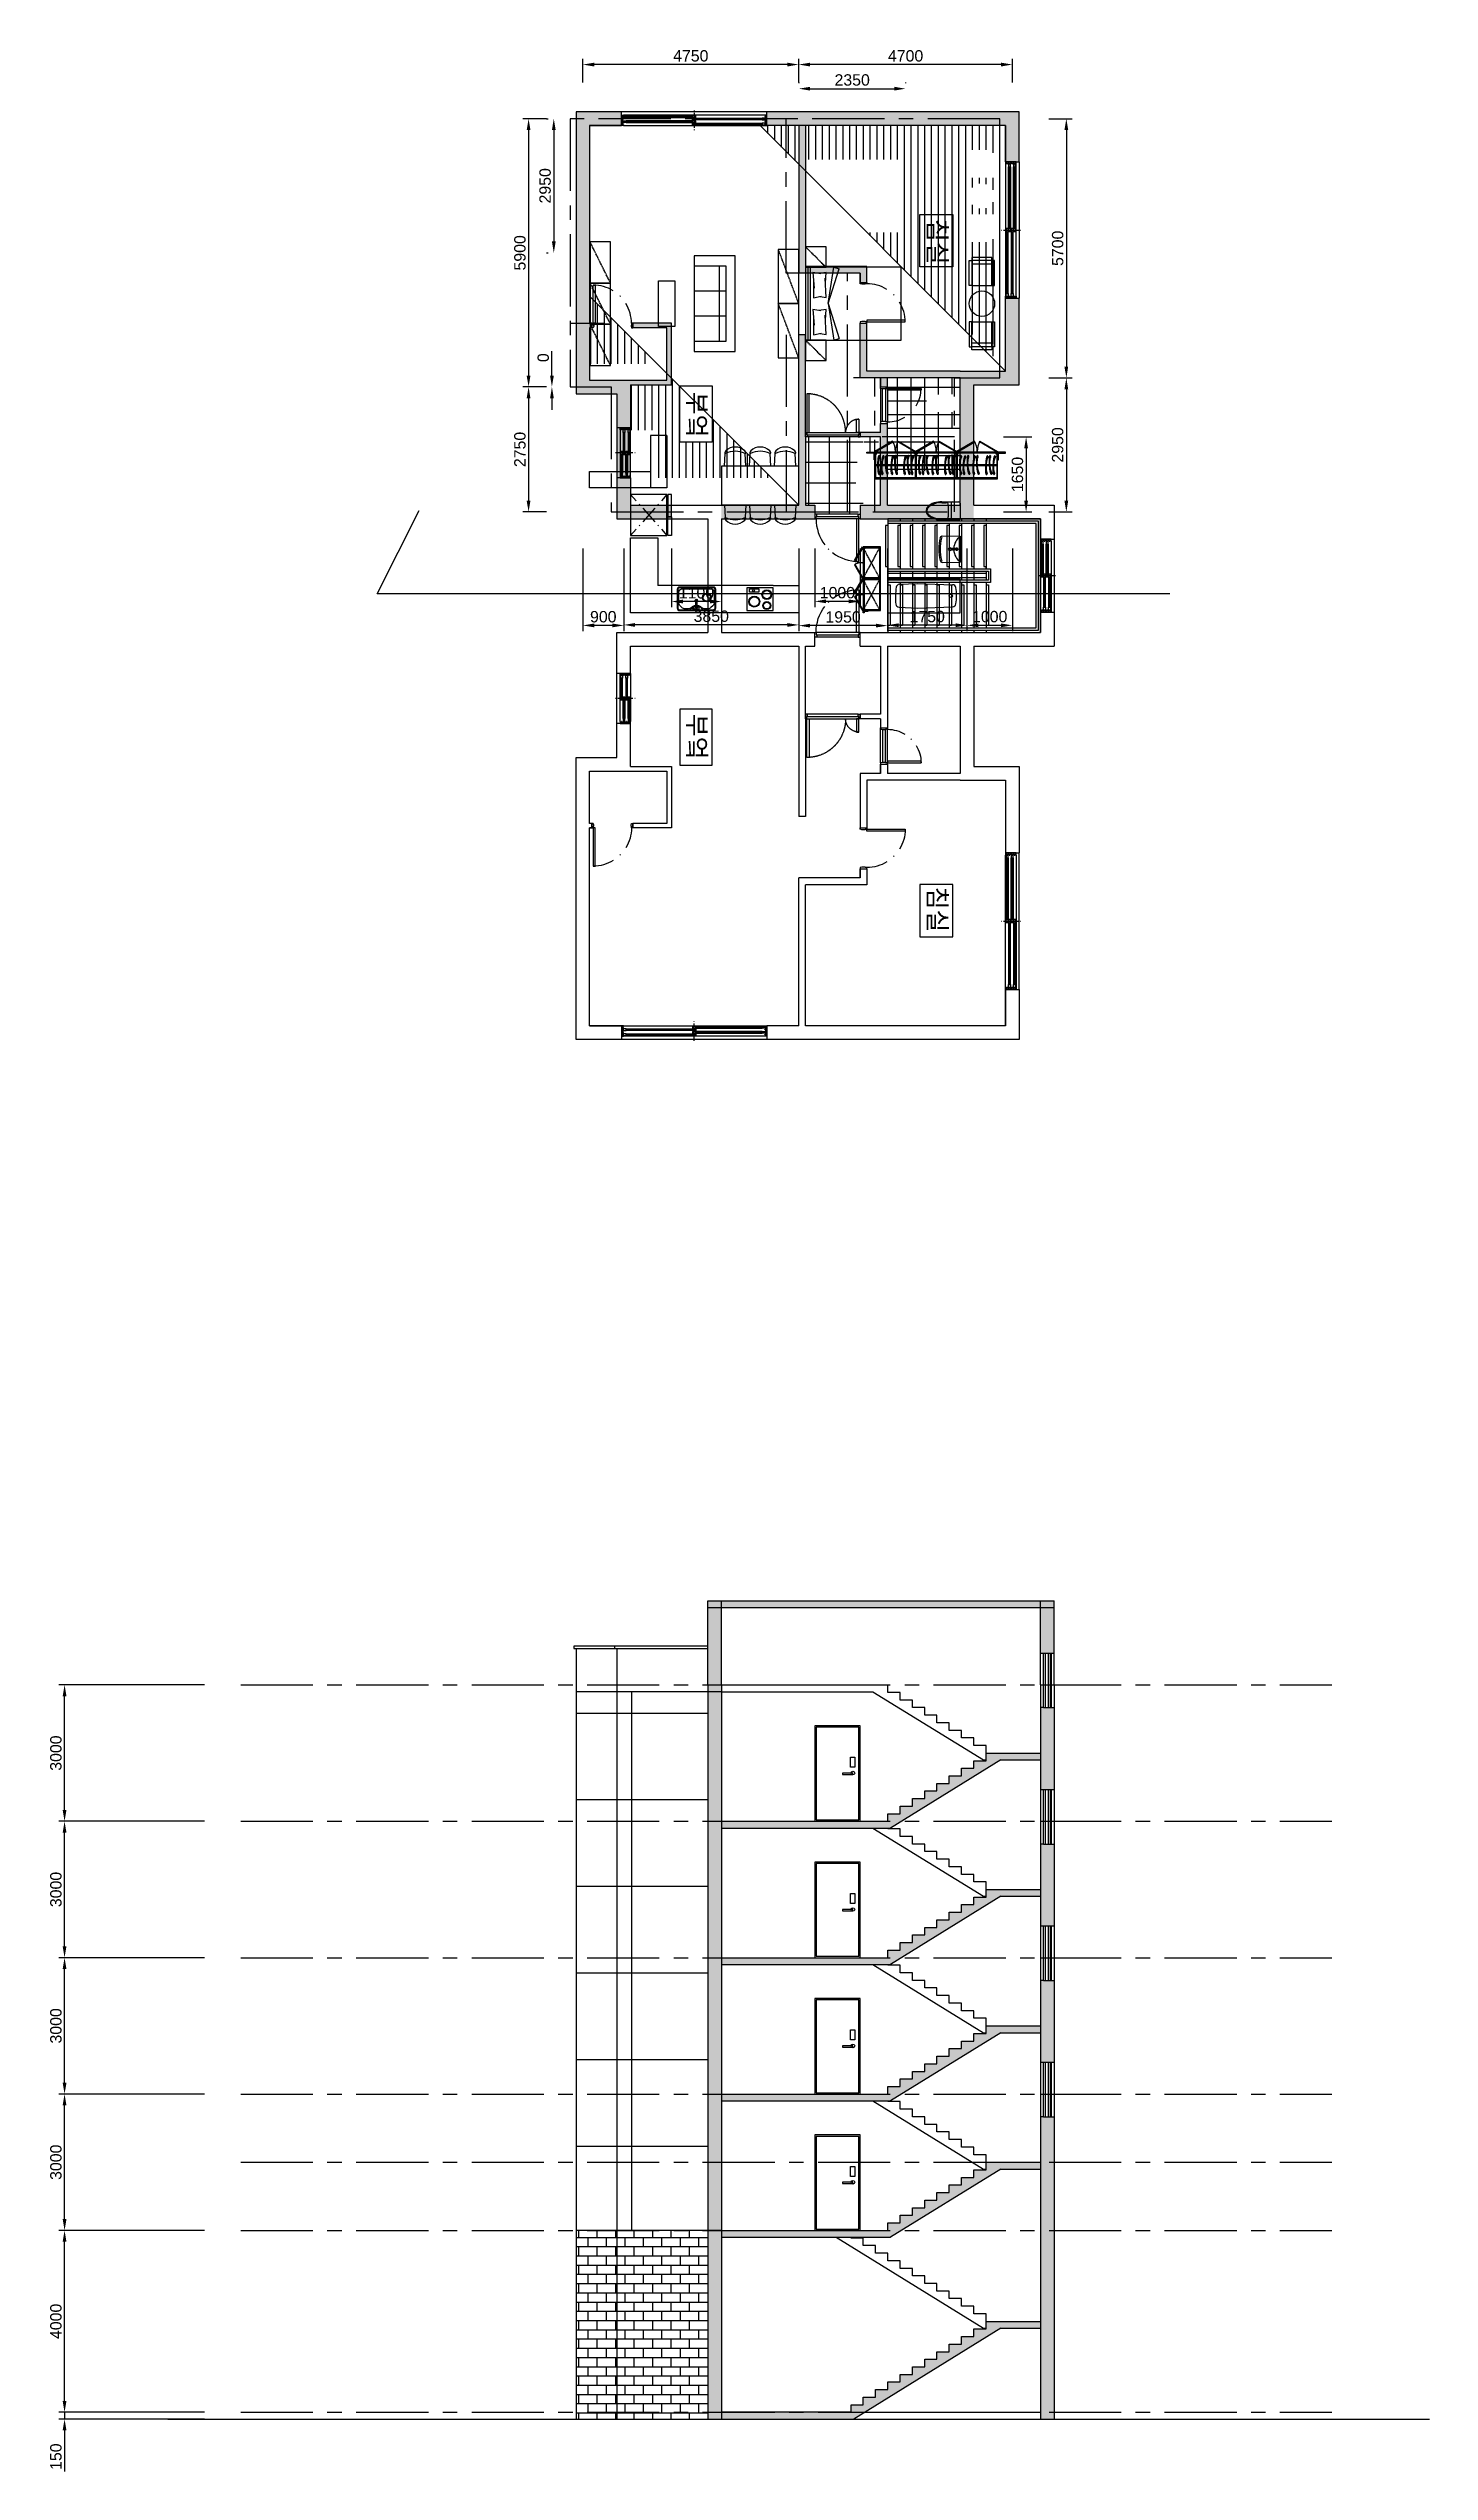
# Model space of a CAD drawing. Header units: millimetres. Extents: x 140860 to 617150, y 61650 to 208518.
# Drawn here: x 586771 to 617150, y 63327 to 116626 of the extents above; entities that cross this region are included whole.
import ezdxf

# ---------------------------------------------------------------- set-up
doc = ezdxf.new("R2010")
doc.units = ezdxf.units.MM
for name, pattern in [('ACAD_ISO02W100', [15, 12, -3]), ('ACAD_ISO04W100', [30, 24, -3, 0, -3]), ('CENTER', [50.8, 31.75, -6.35, 6.35, -6.35])]:
    doc.linetypes.add(name, pattern=pattern)
for name, color, linetype in [('CEN', 1, 'CENTER'), ('DIM', 3, 'Continuous'), ('FIN', 5, 'Continuous'), ('FUN', 3, 'Continuous'), ('HAT', 9, 'Continuous'), ('TXT', 7, 'Continuous'), ('WAL', 2, 'Continuous'), ('WIN', 4, 'Continuous')]:
    doc.layers.add(name, color=color, linetype=linetype)
doc.styles.get("Standard").update_dxf_attribs({"font": 'arial.ttf'})
doc.styles.add('문자400', font='arial.ttf', dxfattribs={"height": 400})
doc.dimstyles.new('치수100', dxfattribs={"dimscale": 100, "dimtxt": 2.5, "dimasz": 2.5, "dimexe": 1.25, "dimexo": 8, "dimtad": 1, "dimtxsty": 'Standard', "dimcen": 2.5, "dimadec": 0, "dimazin": 0, "dimtfac": 1, "dimtmove": 0, "dimatfit": 1, "dimfxl": 1, "dimarcsym": 0})
pattern_1 = [(270, (503148.15, 528274.53), (150, -3e-14), [])]

msp = doc.modelspace()

# ---------------------------------------------------------------- texts
at = {"layer": 'TXT', "char_height": 400, "rotation": 270, "style": '문자400'}
for s, width, insert, attachment_point in [('{\\fGulim|b0|i0|c129|p50;침실}', 1078.81346, (606525.011, 112876.618), 1), ('{\\fGulim|b0|i0|c129|p50;부엌}', 1263.00112, (601236.781, 109075.185), 1), ('{\\fGulim|b0|i0|c129|p50;부엌}', 1263.00112, (601236.781, 100984.815), 3), ('{\\fGulim|b0|i0|c129|p50;침실}', 1078.81346, (606525.011, 97183.382), 3)]:
    msp.add_mtext_dynamic_manual_height_columns(s, width=width, gutter_width=2000, heights=[0], dxfattribs=dict(at, insert=insert, attachment_point=attachment_point))

# ---------------------------------------------------------------- blocks, each defined once
blk = doc.blocks.new('*U14')
at = {"color": 8}
for p, q in [((25, 582), (18, 582)), ((18, 537), (18, 577)), ((18, 577), (28, 577)), ((18, 537), (26, 537)), ((25, 577), (25, 537)), ((58, 613), (28, 595)), ((28, 594), (59, 611)), ((28, 595), (28, 594)), ((34, 588), (31, 595)), ((38, 587), (33, 596)), ((864, 564), (36, 564)), ((861, 582), (39, 582)), ((58, 613), (59, 611)), ((842, 613), (841, 611)), ((872, 594), (841, 611)), ((842, 613), (872, 595)), ((862, 587), (867, 596)), ((866, 588), (869, 595)), ((872, 595), (872, 594)), ((882, 577), (872, 577)), ((882, 537), (874, 537)), ((882, 582), (875, 582)), ((875, 577), (875, 537)), ((882, 537), (882, 577)), ((18, 0), (882, 0))]:
    blk.add_line(p, q, dxfattribs=at)
at = {"color": 1}
blk.add_line((450, 600), (450, 582), dxfattribs=at)
for p, q in [((13, 23), (887, 23)), ((13, 23), (13, 18)), ((13, 18), (887, 18)), ((887, 23), (887, 18))]:
    blk.add_line(p, q)
at = {"color": 8, "linetype": 'Continuous'}
for p, q in [((18, 313), (882, 313)), ((18, 288), (882, 288))]:
    blk.add_line(p, q, dxfattribs=at)
at = {"color": 8, "linetype": 'ACAD_ISO02W100'}
for p, q in [((70, 329), (70, 271)), ((153, 329), (149, 271)), ((238, 329), (241, 271)), ((367, 329), (364, 271)), ((443, 329), (447, 271)), ((645, 329), (642, 271)), ((722, 329), (726, 271)), ((808, 329), (805, 271))]:
    blk.add_line(p, q, dxfattribs=at)
for points in [[(9, 584), (399, 809), (390, 825), (0, 600)], [(891, 584), (501, 809), (510, 825), (900, 600)]]:
    blk.add_lwpolyline(points, close=True)
for points in [[(18, 23), (18, 582), (0, 582), (0, 0), (18, 0), (18, 18)], [(882, 18), (882, 0), (900, 0), (900, 582), (882, 582), (882, 23)]]:
    blk.add_lwpolyline(points)
at = {"color": 8}
for points in [[(29, 577), (26, 538, 0.391843), (27, 536), (32, 536), (40, 587), (29, 586, 0.83505)], [(871, 577), (874, 538, -0.391843), (873, 536), (868, 536), (860, 587), (871, 586, -0.83505)]]:
    blk.add_lwpolyline(points, format="xyb", close=True, dxfattribs=at)
for centre, start, end in [((36, 585), 125.8739, 169.4816), ((36, 585), 20.9089, 30), ((864, 585), 150, 159.0911), ((864, 585), 10.5184, 54.1261)]:
    blk.add_arc(centre, 3.14, start, end, dxfattribs=at)
at = {"color": 1}
for centre, start, end in [((0, 600), 0, 30), ((900, 600), 150, 180)]:
    blk.add_arc(centre, 450, start, end, dxfattribs=at)
at = {"color": 8, "linetype": 'ACAD_ISO02W100'}
for points in [[(59, 300), (59, 384), (69, 482), (86, 512), (110, 499), (112, 473), (86, 433), (79, 354), (79, 300), (79, 246), (86, 167), (112, 127), (110, 101), (86, 88), (69, 118), (59, 216), (59, 300)], [(141, 301), (146, 384), (163, 482), (182, 511), (204, 496), (205, 470), (177, 432), (164, 353), (161, 299), (157, 246), (159, 166), (182, 125), (178, 99), (154, 87), (139, 118), (135, 217), (141, 301)], [(230, 299), (224, 383), (228, 482), (243, 513), (267, 501), (271, 475), (248, 434), (246, 354), (249, 301), (253, 247), (265, 168), (293, 130), (293, 104), (270, 89), (251, 118), (235, 216), (230, 299)], [(355, 301), (360, 384), (376, 482), (395, 511), (417, 496), (418, 470), (390, 432), (378, 353), (375, 299), (372, 246), (374, 166), (398, 125), (394, 99), (369, 87), (354, 118), (350, 217), (355, 301)], [(435, 299), (429, 383), (432, 482), (447, 513), (471, 501), (475, 475), (452, 434), (451, 354), (455, 301), (459, 247), (472, 168), (500, 131), (500, 105), (477, 89), (458, 118), (441, 216), (435, 299)], [(634, 301), (639, 384), (654, 482), (673, 511), (696, 496), (696, 470), (668, 432), (656, 353), (653, 299), (650, 246), (653, 166), (676, 125), (672, 99), (648, 87), (633, 118), (629, 217), (634, 301)], [(714, 299), (708, 383), (710, 482), (725, 513), (750, 501), (754, 475), (731, 434), (729, 354), (733, 301), (737, 247), (750, 168), (779, 131), (778, 105), (756, 89), (737, 118), (720, 216), (714, 299)], [(796, 301), (801, 384), (816, 482), (834, 511), (857, 496), (858, 470), (830, 432), (819, 353), (816, 299), (813, 246), (816, 166), (840, 125), (836, 99), (812, 87), (797, 118), (792, 217), (796, 301)]]:
    blk.add_open_spline(points, degree=3, knots=[0, 0, 0, 0, 1, 2, 3, 4, 5, 6, 6, 6, 7, 8, 9, 10, 11, 12, 12, 12, 12], dxfattribs=at)
blk = doc.blocks.new('*U16')
at = {"color": 8}
for p, q in [((25, 382), (18, 382)), ((18, 337), (18, 377)), ((18, 377), (28, 377)), ((18, 337), (26, 337)), ((18, 0), (682, 0)), ((25, 377), (25, 337)), ((58, 413), (28, 395)), ((28, 394), (59, 411)), ((28, 395), (28, 394)), ((34, 388), (31, 395)), ((38, 387), (33, 396)), ((664, 364), (36, 364)), ((661, 382), (39, 382)), ((58, 413), (59, 411)), ((58, 413), (59, 411)), ((642, 413), (641, 411)), ((642, 413), (641, 411)), ((672, 394), (641, 411)), ((642, 413), (672, 395)), ((662, 387), (667, 396)), ((666, 388), (669, 395)), ((672, 395), (672, 394)), ((682, 377), (672, 377)), ((682, 337), (674, 337)), ((682, 382), (675, 382)), ((675, 377), (675, 337)), ((682, 337), (682, 377))]:
    blk.add_line(p, q, dxfattribs=at)
at = {"color": 1, "linetype": 'ACAD_ISO04W100'}
for p, q in [((18, 23), (682, 382)), ((682, 23), (18, 382))]:
    blk.add_line(p, q, dxfattribs=at)
at = {"color": 1}
blk.add_line((350, 400), (350, 382), dxfattribs=at)
for points in [[(9, 384), (312, 559), (303, 575), (0, 400)], [(691, 384), (388, 559), (397, 575), (700, 400)], [(687, 23), (13, 23), (13, 18), (687, 18)]]:
    blk.add_lwpolyline(points, close=True)
for points in [[(18, 23), (18, 382), (0, 382), (0, 0), (18, 0), (18, 18)], [(682, 18), (682, 0), (700, 0), (700, 382), (682, 382), (682, 23)]]:
    blk.add_lwpolyline(points)
at = {"color": 8}
for points in [[(29, 377), (26, 338, 0.391843), (27, 336), (32, 336), (40, 387), (29, 386, 0.83505)], [(671, 377), (674, 338, -0.391843), (673, 336), (668, 336), (660, 387), (671, 386, -0.83505)]]:
    blk.add_lwpolyline(points, format="xyb", close=True, dxfattribs=at)
at = {"color": 1}
for centre, start, end in [((0, 400), 0, 30), ((700, 400), 150, 180)]:
    blk.add_arc(centre, 350, start, end, dxfattribs=at)
at = {"color": 8}
for centre, start, end in [((36, 385), 125.8739, 169.4816), ((36, 385), 20.9089, 30), ((664, 385), 150, 159.0911), ((664, 385), 10.5184, 54.1261)]:
    blk.add_arc(centre, 3.14, start, end, dxfattribs=at)
blk = doc.blocks.new('*U18')
at = {"color": 8}
for p, q in [((1600, -50), (0, -50)), ((800, -499), (0, -621)), ((800, -499), (36, -737)), ((455, -177), (112, -171)), ((112, -171), (150, -346)), ((145, -322), (123, -454)), ((123, -454), (547, -432)), ((674, -160), (324, -187)), ((442, -437), (670, -455)), ((644, -337), (674, -160)), ((670, -455), (653, -288)), ((800, -499), (1600, -621)), ((800, -499), (1564, -737)), ((1269, -177), (926, -171)), ((926, -171), (964, -346)), ((959, -322), (937, -454)), ((937, -454), (1362, -432)), ((1488, -160), (1139, -187)), ((1257, -437), (1484, -455)), ((1459, -337), (1488, -160)), ((1484, -455), (1467, -288)), ((0, -621), (36, -737)), ((1600, -621), (1564, -737))]:
    blk.add_line(p, q, dxfattribs=at)
blk.add_line((1600, -100), (0, -100))
blk.add_lwpolyline([(1600, 0), (0, 0), (0, -2100), (1600, -2100)], close=True)
blk = doc.blocks.new('키 낮은 장')
at = {"color": 1, "linetype": 'ACAD_ISO04W100'}
blk.add_line((450, 450), (0, 0), dxfattribs=at)
blk.add_lwpolyline([(0, 0), (450, 0), (450, 450), (0, 450)], close=True)
blk = doc.blocks.new('*U21')
at = {"linetype": 'ByBlock'}
for p, q in [((-271, -935), (-243, -165)), ((271, -935), (243, -165)), ((-253, -1335), (-271, -935)), ((252, -1343), (271, -935))]:
    blk.add_line(p, q, dxfattribs=at)
blk.add_lwpolyline([(375, -1600), (375, 0), (-375, 0), (-375, -1600)], close=True, dxfattribs=at)
at = {"color": 8, "linetype": 'ByBlock'}
blk.add_circle((0, -208), 37.3, dxfattribs=at)
at = {"linetype": 'ByBlock'}
for centre, radius, start, end in [((-167, -168), 75.4, 99.4044, 177.9007), ((0, -1178), 1099, 80.5956, 99.4044), ((167, -168), 75.4, 2.0993, 80.5956), ((-177, -1332), 75.4, 182.5844, 260.0744), ((28, -156), 1268, 260.0744, 277.1709), ((177, -1340), 75.4, 277.1709, 357.4156)]:
    blk.add_arc(centre, radius, start, end, dxfattribs=at)
blk = doc.blocks.new('세면대')
at = {"linetype": 'ByBlock'}
for p, q in [((-290, -393), (-285, 0)), ((-285, 0), (285, 0)), ((290, -393), (285, 0)), ((-16, -91), (-16, -171)), ((-14, -57), (-14, -146)), ((7, -180), (-7, -180)), ((-6, -49), (6, -49)), ((-6, -154), (6, -154)), ((14, -57), (14, -146)), ((16, -91), (16, -171))]:
    blk.add_line(p, q, dxfattribs=at)
at = {"linetype": 'ByBlock', "flags": 128}
blk.add_lwpolyline([(-251, -442, -0.354742), (-290, -393)], format="xyb", dxfattribs=at)
at = {"color": 8, "linetype": 'ByBlock', "flags": 128}
blk.add_lwpolyline([(-244, -413, -0.354742), (-260, -393)], format="xyb", dxfattribs=at)
at = {"color": 8, "linetype": 'ByBlock'}
for radius in [35, 20.5]:
    blk.add_circle((0, -220), radius, dxfattribs=at)
at = {"linetype": 'ByBlock'}
for centre, radius, start, end in [((-20, 165), 300, 213.3842, 240.8234), ((0, 680), 1150, 257.3974, 282.6023), ((0, 200), 340, 240.8234, 267.3786), ((0, -75), 22, 130.593, 229.407), ((-7, -171), 9, 180, 270), ((-6, -57), 8, 90, 180), ((-6, -146), 8, 180, 270), ((6, -57), 8, 0, 90), ((6, -146), 8, 270, 0), ((7, -171), 9, 270, 0), ((0, -75), 22, 310.593, 49.407), ((0, 200), 340, 272.6214, 299.1766), ((20, 165), 300, 299.1766, 326.6158), ((240, -393), 50, 282.6023, 0)]:
    blk.add_arc(centre, radius, start, end, dxfattribs=at)
at = {"color": 8, "linetype": 'ByBlock'}
for centre, radius, start, end in [((0, 680), 1120, 257.3974, 282.6023), ((240, -393), 20, 282.6023, 0)]:
    blk.add_arc(centre, radius, start, end, dxfattribs=at)
blk = doc.blocks.new('변기')
at = {"linetype": 'ByBlock'}
for p, q in [((-170, 0), (170, 0)), ((-200, -170), (-200, -30)), ((-200, -400), (-200, -170)), ((-170, -200), (170, -200)), ((200, -170), (200, -30)), ((200, -400), (200, -170))]:
    blk.add_line(p, q, dxfattribs=at)
at = {"color": 8, "linetype": 'ByBlock'}
for p, q in [((-180, -400), (-180, -305)), ((-135, -260), (135, -260)), ((180, -400), (180, -305))]:
    blk.add_line(p, q, dxfattribs=at)
at = {"linetype": 'ByBlock'}
for centre, start, end in [((-170, -30), 90, 180), ((170, -30), 0, 90), ((-170, -170), 180, 270), ((170, -170), 270, 0)]:
    blk.add_arc(centre, 30, start, end, dxfattribs=at)
at = {"color": 8, "linetype": 'ByBlock'}
for centre, start, end in [((-135, -305), 90, 180), ((135, -305), 0, 90)]:
    blk.add_arc(centre, 45, start, end, dxfattribs=at)
at = {"linetype": 'ByBlock'}
blk.add_ellipse((0, -400), major_axis=(0, 350), ratio=0.571429, start_param=1.570796, end_param=4.712389, dxfattribs=at)
at = {"color": 8, "linetype": 'ByBlock'}
blk.add_open_spline([(-180, -400), (-180, -410), (-180, -420), (-178, -449), (-176, -468), (-171, -504), (-167, -522), (-158, -556), (-153, -573), (-141, -604), (-135, -618), (-120, -645), (-112, -657), (-98, -676), (-91, -684), (-77, -697), (-70, -703), (-56, -713), (-49, -718), (-34, -724), (-27, -726), (-12, -729), (-5, -730), (9, -730), (16, -729), (31, -725), (38, -723), (53, -715), (60, -711), (74, -700), (81, -694), (95, -680), (101, -672), (114, -654), (120, -645), (132, -624), (137, -613), (147, -590), (152, -577), (160, -552), (163, -538), (170, -511), (172, -497), (176, -468), (178, -454), (180, -426), (180, -413), (180, -400)], degree=3, knots=[1.570796, 1.570796, 1.570796, 1.570796, 1.66106, 1.66106, 1.828274, 1.828274, 1.995487, 1.995487, 2.162701, 2.162701, 2.329915, 2.329915, 2.497129, 2.497129, 2.628391, 2.628391, 2.759653, 2.759653, 2.890916, 2.890916, 3.022178, 3.022178, 3.153441, 3.153441, 3.284703, 3.284703, 3.415965, 3.415965, 3.547228, 3.547228, 3.67849, 3.67849, 3.809753, 3.809753, 3.941015, 3.941015, 4.072277, 4.072277, 4.20354, 4.20354, 4.334802, 4.334802, 4.466065, 4.466065, 4.597327, 4.597327, 4.712389, 4.712389, 4.712389, 4.712389], dxfattribs=at)
blk = doc.blocks.new('냉장고')
at = {"color": 1, "linetype": 'ByBlock', "ltscale": 2}
for p, q in [((-314, -121), (-450, 0)), ((450, 0), (314, -121)), ((-224, -201), (-239, -187)), ((149, -533), (-149, -267)), ((149, -267), (-149, -533)), ((239, -187), (224, -201)), ((-314, -679), (-450, -800)), ((-224, -599), (-239, -613)), ((239, -613), (224, -599)), ((450, -800), (314, -679))]:
    blk.add_line(p, q, dxfattribs=at)
at = {"linetype": 'ByBlock'}
for p, q in [((-427, -820), (-427, -800)), ((-30, -820), (-40, -820)), ((427, -820), (427, -800))]:
    blk.add_line(p, q, dxfattribs=at)
for points in [[(450, 0), (-450, 0), (-450, -800), (450, -800)], [(-450, -820), (-40, -820), (-40, -900), (-450, -900)], [(450, -820), (-30, -820), (-30, -900), (450, -900)]]:
    blk.add_lwpolyline(points, close=True, dxfattribs=at)
blk = doc.blocks.new('싱크볼')
at = {"linetype": 'ByBlock'}
for p, q in [((0, -32), (-56, -32)), ((-56, -32), (-56, -79)), ((-15, -79), (-56, -79)), ((0, -32), (0, -32)), ((0, -32), (56, -32)), ((15, -79), (56, -79)), ((56, -32), (56, -79)), ((56, -35), (59, -35)), ((56, -76), (59, -76))]:
    blk.add_line(p, q, dxfattribs=at)
blk.add_lwpolyline([(425, -55, 0.414214), (370, 0), (0, 0), (-370, 0, 0.414214), (-425, -55), (-425, -460, 0.414214), (-370, -515), (0, -515), (370, -515, 0.414214), (425, -460)], format="xyb", close=True, dxfattribs=at)
at = {"color": 8, "linetype": 'ByBlock'}
blk.add_lwpolyline([(-409, -460, 0.414214), (-370, -499), (0, -499), (370, -499, 0.414214), (409, -460), (409, -55, 0.414214), (370, -16), (0, -16), (-370, -16, 0.414214), (-409, -55)], format="xyb", close=True, dxfattribs=at)
at = {"linetype": 'ByBlock'}
blk.add_lwpolyline([(15, -105), (32, -105, 0.198912), (96, -79), (116, -58, -0.198912), (172, -35), (249, -35, -0.198912), (319, -64), (361, -106, -0.198912), (390, -176), (390, -399, -0.414214), (310, -479), (0, -479), (-310, -479, -0.414214), (-390, -399), (-390, -176, -0.198912), (-361, -106), (-319, -64, -0.198912), (-249, -35), (-172, -35, -0.198912), (-116, -58), (-96, -79, 0.198912), (-32, -105), (-15, -105)], format="xyb", dxfattribs=at)
at = {"color": 8, "linetype": 'ByBlock'}
for points in [[(-15, -95), (-32, -95, -0.198912), (-88, -72), (-121, -39, 0.198912), (-177, -16)], [(177, -16, 0.198912), (121, -39), (88, -72, -0.198912), (32, -95), (15, -95)]]:
    blk.add_lwpolyline(points, format="xyb", dxfattribs=at)
for radius in [96, 91]:
    blk.add_circle((-225, -288), radius, dxfattribs=at)
at = {"linetype": 'ByBlock'}
blk.add_circle((-225, -288), 81, dxfattribs=at)
at = {"color": 8, "linetype": 'ByBlock'}
blk.add_arc((0, -56), 19.9, 318.2538, 221.7462, dxfattribs=at)
at = {"linetype": 'ByBlock'}
for radius, start, end in [(14.9, 0, 180), (25, 69.7658, 110.2342)]:
    blk.add_arc((0, -56), radius, start, end, dxfattribs=at)
for points in [[(-21, -202), (-26, -212), (-28, -216), (-25, -230), (-18, -240), (-8, -245), (0, -245)], [(-15, -56), (-15, -162), (-15, -178), (-17, -192), (-23, -204), (-25, -217), (-17, -229), (-7, -232), (0, -232)], [(15, -56), (15, -162), (15, -178), (17, -192), (23, -204), (25, -217), (17, -229), (7, -232), (0, -232)], [(21, -201), (25, -201), (26, -201), (27, -201), (27, -226), (27, -228), (26, -228), (21, -228), (21, -228), (21, -227), (23, -223), (26, -214), (23, -206), (23, -206)], [(21, -202), (22, -203), (23, -205), (23, -206)], [(26, -201), (26, -201), (26, -202), (26, -217), (26, -227), (26, -227), (27, -227)], [(59, -56), (59, -38), (59, -35), (59, -33), (61, -33), (75, -35), (84, -39), (87, -42), (88, -46), (88, -51), (88, -56)], [(59, -56), (59, -73), (59, -76), (59, -78), (61, -78), (75, -76), (84, -72), (87, -69), (88, -65), (88, -60), (88, -56)]]:
    blk.add_open_spline(points, degree=3, dxfattribs=at)
at = {"color": 8, "linetype": 'ByBlock'}
for points in [[(-27, -223), (-21, -240), (-5, -242), (0, -242)], [(0, -94), (-8, -94), (-13, -98), (-15, -102)], [(0, -94), (8, -94), (13, -98), (15, -102)], [(25, -228), (18, -240), (4, -242), (0, -242)], [(85, -56), (85, -52), (85, -48), (83, -44), (74, -42), (69, -42)], [(85, -56), (85, -59), (85, -63), (83, -67), (74, -69), (69, -69)]]:
    blk.add_open_spline(points, degree=3, dxfattribs=at)
at = {"linetype": 'ByBlock'}
for points, knots in [([(25, -228), (25, -228), (23, -233), (18, -240), (8, -245), (0, -245)], [1.875999, 1.875999, 1.875999, 1.875999, 2, 3, 4, 4, 4, 4]), ([(27, -216), (27, -216), (27, -218), (27, -220), (27, -221)], [0.8480441, 0.8480441, 0.8480441, 0.8480441, 1, 1.3659858, 1.3659858, 1.3659858, 1.3659858])]:
    blk.add_open_spline(points, degree=3, knots=knots, dxfattribs=at)
blk = doc.blocks.new('전기 쿡탑')
at = {"linetype": 'ByBlock'}
blk.add_lwpolyline([(0, -500), (580, -500), (580, 0), (0, 0)], close=True, dxfattribs=at)
at = {"color": 8, "linetype": 'ByBlock'}
blk.add_lwpolyline([(320, -402), (523, -402), (523, -480), (320, -480)], close=True, dxfattribs=at)
for centre, radius in [((143, -350), 106), ((143, -350), 90.9), ((143, -108), 88.4), ((143, -108), 73.6), ((418, -196), 120), ((418, -196), 106), ((435, -434), 22.7)]:
    blk.add_circle(centre, radius, dxfattribs=at)
blk = doc.blocks.new('*U28')
at = {"linetype": 'ByBlock'}
for p, q in [((63, 0), (78, 280)), ((533, 0), (517, 280)), ((613, 0), (628, 280)), ((1083, 0), (1067, 280)), ((1163, 0), (1178, 280)), ((1633, 0), (1617, 280)), ((63, -850), (78, -1130)), ((533, -850), (517, -1130)), ((613, -850), (628, -1130)), ((1083, -850), (1067, -1130)), ((1163, -850), (1178, -1130)), ((1633, -850), (1617, -1130))]:
    blk.add_line(p, q, dxfattribs=at)
blk.add_lwpolyline([(1700, -850), (1700, 0), (0, 0), (0, -850)], close=True, dxfattribs=at)
for centre, radius, start, end in [((152, 273), 89.3, 134.5751, 165.4008), ((77, 293), 11.8, 165.4008, 293.6134), ((298, -212), 539, 66.3866, 113.6134), ((298, 125), 297, 45.4249, 134.5751), ((443, 273), 89.3, 14.5992, 45.4249), ((518, 293), 11.8, 246.3866, 14.5992), ((702, 273), 89.3, 134.5751, 165.4008), ((627, 293), 11.8, 165.4008, 293.6134), ((848, -212), 539, 66.3866, 113.6134), ((848, 125), 297, 45.4249, 134.5751), ((993, 273), 89.3, 14.5992, 45.4249), ((1068, 293), 11.8, 246.3866, 14.5992), ((1252, 273), 89.3, 134.5751, 165.4008), ((1177, 293), 11.8, 165.4008, 293.6134), ((1398, -212), 539, 66.3866, 113.6134), ((1398, 125), 297, 45.4249, 134.5751), ((1543, 273), 89.3, 14.5992, 45.4249), ((1618, 293), 11.8, 246.3866, 14.5992), ((77, -1143), 11.8, 66.3866, 194.5992), ((152, -1123), 89.3, 194.5992, 225.4249), ((298, -638), 539, 246.3866, 293.6134), ((298, -975), 297, 225.4249, 314.5751), ((443, -1123), 89.3, 314.5751, 345.4008), ((518, -1143), 11.8, 345.4008, 113.6134), ((627, -1143), 11.8, 66.3866, 194.5992), ((702, -1123), 89.3, 194.5992, 225.4249), ((848, -638), 539, 246.3866, 293.6134), ((848, -975), 297, 225.4249, 314.5751), ((993, -1123), 89.3, 314.5751, 345.4008), ((1068, -1143), 11.8, 345.4008, 113.6134), ((1177, -1143), 11.8, 66.3866, 194.5992), ((1252, -1123), 89.3, 194.5992, 225.4249), ((1398, -638), 539, 246.3866, 293.6134), ((1398, -975), 297, 225.4249, 314.5751), ((1543, -1123), 89.3, 314.5751, 345.4008), ((1618, -1143), 11.8, 345.4008, 113.6134)]:
    blk.add_arc(centre, radius, start, end, dxfattribs=at)
blk = doc.blocks.new('*U29')
at = {"color": 1, "linetype": 'ACAD_ISO04W100'}
blk.add_line((905, 450), (0, 0), dxfattribs=at)
blk.add_lwpolyline([(0, 0), (905, 0), (905, 450), (0, 450)], close=True)
blk = doc.blocks.new('*U30')
at = {"color": 1, "linetype": 'ACAD_ISO04W100'}
blk.add_line((1195, 450), (0, 0), dxfattribs=at)
blk.add_lwpolyline([(0, 0), (1195, 0), (1195, 450), (0, 450)], close=True)
blk = doc.blocks.new('*U32')
at = {"linetype": 'ByBlock'}
for p, q in [((825, -200), (-825, -200)), ((-825, -200), (-825, -900)), ((-825, -350), (825, -350)), ((-275, -200), (-275, -900)), ((275, -200), (275, -900)), ((825, -900), (825, -200))]:
    blk.add_line(p, q, dxfattribs=at)
blk.add_lwpolyline([(1055, -900), (1055, 0), (-1055, 0), (-1055, -900)], close=True, dxfattribs=at)
blk = doc.blocks.new('의자')
at = {"linetype": 'ByBlock'}
for p, q in [((220, -70), (-220, -70)), ((220, -150), (-220, -150))]:
    blk.add_line(p, q, dxfattribs=at)
for points in [[(-220, 0), (-220, -620), (220, -620), (220, 0)], [(-220, -70), (-220, -620), (-280, -620), (-280, -70)], [(220, -70), (220, -620), (280, -620), (280, -70)]]:
    blk.add_lwpolyline(points, close=True, dxfattribs=at)
blk = doc.blocks.new('*U6')
for points in [[(870, 0), (870, 840), (830, 840), (830, 0)], [(0, -150), (0, 0), (30, 0), (30, -40), (40, -40), (40, -110), (30, -150)], [(900, -150), (900, 0), (870, 0), (870, -40), (860, -40), (860, -110), (870, -150)]]:
    blk.add_lwpolyline(points, close=True)
at = {"color": 1}
for start, end in [(134.3179, 135.6821), (90, 121.3257), (148.6743, 180)]:
    blk.add_arc((870, 0), 840, start, end, dxfattribs=at)
blk = doc.blocks.new('*U7')
for points in [[(30, 0), (30, 840), (70, 840), (70, 0)], [(0, -100), (0, 0), (30, 0), (30, -40), (40, -40), (40, -60), (30, -100)], [(900, -100), (900, 0), (870, 0), (870, -40), (860, -40), (860, -60), (870, -100)]]:
    blk.add_lwpolyline(points, close=True)
at = {"color": 1}
for start, end in [(58.6743, 90), (44.3179, 45.6821), (0, 31.3257)]:
    blk.add_arc((30, 0), 840, start, end, dxfattribs=at)
blk = doc.blocks.new('*U4')
at = {"color": 8}
for p, q in [((30, 0), (970, 0)), ((955, -50), (45, -50)), ((45, -100), (955, -100))]:
    blk.add_line(p, q, dxfattribs=at)
for points in [[(30, 940), (30, 0), (80, 0), (80, 940)], [(0, -100), (0, 0), (30, 0), (30, -50), (45, -50), (45, -100)], [(1000, -100), (1000, 0), (970, 0), (970, -50), (955, -50), (955, -100)]]:
    blk.add_lwpolyline(points, close=True)
at = {"color": 1, "linetype": 'Continuous'}
for start, end in [(52.3193, 90), (44.3905, 45.6095), (0, 37.6807)]:
    blk.add_arc((30, 0), 940, start, end, dxfattribs=at)
blk = doc.blocks.new('*U8')
at = {"color": 8}
for p, q in [((30, 0), (1170, 0)), ((40, -50), (1160, -50)), ((1160, -100), (40, -100))]:
    blk.add_line(p, q, dxfattribs=at)
for points in [[(30, 850), (30, 0), (80, 0), (80, 850)], [(0, 0), (30, 0), (30, -50), (40, -50), (40, -100), (0, -100)], [(1170, 290), (1170, 0), (1120, 0), (1120, 290)], [(1200, 0), (1170, 0), (1170, -50), (1160, -50), (1160, -100), (1200, -100)]]:
    blk.add_lwpolyline(points, close=True)
at = {"color": 1, "linetype": 'ACAD_ISO04W100'}
for centre, radius, start, end in [((30, 0), 850, 0, 90), ((1170, 0), 290, 90, 180)]:
    blk.add_arc(centre, radius, start, end, dxfattribs=at)
blk = doc.blocks.new('*U9')
at = {"color": 8}
for p, q in [((30, 0), (770, 0)), ((30, -150), (770, -150)), ((40, -40), (760, -40)), ((760, -110), (40, -110))]:
    blk.add_line(p, q, dxfattribs=at)
for points in [[(30, 0), (30, 740), (70, 740), (70, 0)], [(0, -150), (0, 0), (30, 0), (30, -40), (40, -40), (40, -110), (30, -150)], [(800, -150), (800, 0), (770, 0), (770, -40), (760, -40), (760, -110), (770, -150)]]:
    blk.add_lwpolyline(points, close=True)
at = {"color": 1}
for start, end in [(58.6743, 90), (44.3179, 45.6821), (0, 31.3257)]:
    blk.add_arc((30, 0), 740, start, end, dxfattribs=at)
blk = doc.blocks.new('*U11')
at = {"color": 8}
for p, q in [((2955, 0), (45, 0)), ((45, -230), (2955, -230)), ((105, -15), (1465, -15)), ((1465, -55), (105, -55)), ((105, -125), (1465, -125)), ((1465, -165), (105, -165)), ((2895, -65), (1535, -65)), ((1535, -105), (2895, -105)), ((2895, -175), (1535, -175)), ((1535, -215), (2895, -215))]:
    blk.add_line(p, q, dxfattribs=at)
at = {"color": 1}
for p, q in [((1500, 90), (1500, 100)), ((1500, -280), (1500, 50)), ((1500, -330), (1500, -320))]:
    blk.add_line(p, q, dxfattribs=at)
for p, q in [((105, -27.5), (1465, -27.5)), ((105, -42.5), (1465, -42.5)), ((105, -137.5), (1465, -137.5)), ((105, -152.5), (1465, -152.5)), ((2895, -77.5), (1535, -77.5)), ((2895, -92.5), (1535, -92.5)), ((2895, -187.5), (1535, -187.5)), ((2895, -202.5), (1535, -202.5))]:
    blk.add_line(p, q)
for points in [[(25, -150), (45, -150), (45, -140), (25, -140), (25, -90), (45, -90), (45, -80), (25, -80), (25, -40), (45, -40), (45, -30), (25, -30), (25, -10), (45, -10), (45, 0), (0, 0), (0, -230), (45, -230), (45, -220), (25, -220), (25, -200), (45, -200), (45, -190), (25, -190)], [(2975, -150), (2955, -150), (2955, -140), (2975, -140), (2975, -90), (2955, -90), (2955, -80), (2975, -80), (2975, -40), (2955, -40), (2955, -30), (2975, -30), (2975, -10), (2955, -10), (2955, 0), (3000, 0), (3000, -230), (2955, -230), (2955, -220), (2975, -220), (2975, -200), (2955, -200), (2955, -190), (2975, -190)], [(1465, -55), (1465, -15), (1535, -15), (1535, -55)], [(1535, -105), (1535, -65), (1465, -65), (1465, -105)], [(1465, -165), (1465, -125), (1535, -125), (1535, -165)], [(1535, -215), (1535, -175), (1465, -175), (1465, -215)]]:
    blk.add_lwpolyline(points, close=True)
for points in [[(35, -40), (35, -55), (105, -55), (105, -15), (35, -15), (35, -30)], [(35, -150), (35, -165), (105, -165), (105, -125), (35, -125), (35, -140)], [(2965, -90), (2965, -105), (2895, -105), (2895, -65), (2965, -65), (2965, -80)], [(2965, -200), (2965, -215), (2895, -215), (2895, -175), (2965, -175), (2965, -190)]]:
    blk.add_lwpolyline(points)
blk = doc.blocks.new('*U10')
at = {"color": 8}
for p, q in [((1055, 0), (45, 0)), ((45, -230), (1055, -230)), ((105, -15), (515, -15)), ((515, -55), (105, -55)), ((105, -125), (515, -125)), ((515, -165), (105, -165)), ((995, -65), (585, -65)), ((585, -105), (995, -105)), ((995, -175), (585, -175)), ((585, -215), (995, -215))]:
    blk.add_line(p, q, dxfattribs=at)
at = {"color": 1}
for p, q in [((550, 90), (550, 100)), ((550, -280), (550, 50)), ((550, -330), (550, -320))]:
    blk.add_line(p, q, dxfattribs=at)
for p, q in [((105, -27.5), (515, -27.5)), ((105, -42.5), (515, -42.5)), ((105, -137.5), (515, -137.5)), ((105, -152.5), (515, -152.5)), ((995, -77.5), (585, -77.5)), ((995, -92.5), (585, -92.5)), ((995, -187.5), (585, -187.5)), ((995, -202.5), (585, -202.5))]:
    blk.add_line(p, q)
for points in [[(25, -150), (45, -150), (45, -140), (25, -140), (25, -90), (45, -90), (45, -80), (25, -80), (25, -40), (45, -40), (45, -30), (25, -30), (25, -10), (45, -10), (45, 0), (0, 0), (0, -230), (45, -230), (45, -220), (25, -220), (25, -200), (45, -200), (45, -190), (25, -190)], [(1075, -150), (1055, -150), (1055, -140), (1075, -140), (1075, -90), (1055, -90), (1055, -80), (1075, -80), (1075, -40), (1055, -40), (1055, -30), (1075, -30), (1075, -10), (1055, -10), (1055, 0), (1100, 0), (1100, -230), (1055, -230), (1055, -220), (1075, -220), (1075, -200), (1055, -200), (1055, -190), (1075, -190)], [(515, -55), (515, -15), (585, -15), (585, -55)], [(585, -105), (585, -65), (515, -65), (515, -105)], [(515, -165), (515, -125), (585, -125), (585, -165)], [(585, -215), (585, -175), (515, -175), (515, -215)]]:
    blk.add_lwpolyline(points, close=True)
for points in [[(35, -40), (35, -55), (105, -55), (105, -15), (35, -15), (35, -30)], [(35, -150), (35, -165), (105, -165), (105, -125), (35, -125), (35, -140)], [(1065, -90), (1065, -105), (995, -105), (995, -65), (1065, -65), (1065, -80)], [(1065, -200), (1065, -215), (995, -215), (995, -175), (1065, -175), (1065, -190)]]:
    blk.add_lwpolyline(points)
blk = doc.blocks.new('*U12')
at = {"color": 8}
for p, q in [((3155, 0), (45, 0)), ((45, -230), (3155, -230)), ((105, -15), (1565, -15)), ((1565, -55), (105, -55)), ((105, -125), (1565, -125)), ((1565, -165), (105, -165)), ((3095, -65), (1635, -65)), ((1635, -105), (3095, -105)), ((3095, -175), (1635, -175)), ((1635, -215), (3095, -215))]:
    blk.add_line(p, q, dxfattribs=at)
at = {"color": 1}
for p, q in [((1600, 90), (1600, 100)), ((1600, -280), (1600, 50)), ((1600, -330), (1600, -320))]:
    blk.add_line(p, q, dxfattribs=at)
for p, q in [((105, -27.5), (1565, -27.5)), ((105, -42.5), (1565, -42.5)), ((105, -137.5), (1565, -137.5)), ((105, -152.5), (1565, -152.5)), ((3095, -77.5), (1635, -77.5)), ((3095, -92.5), (1635, -92.5)), ((3095, -187.5), (1635, -187.5)), ((3095, -202.5), (1635, -202.5))]:
    blk.add_line(p, q)
for points in [[(25, -150), (45, -150), (45, -140), (25, -140), (25, -90), (45, -90), (45, -80), (25, -80), (25, -40), (45, -40), (45, -30), (25, -30), (25, -10), (45, -10), (45, 0), (0, 0), (0, -230), (45, -230), (45, -220), (25, -220), (25, -200), (45, -200), (45, -190), (25, -190)], [(3175, -150), (3155, -150), (3155, -140), (3175, -140), (3175, -90), (3155, -90), (3155, -80), (3175, -80), (3175, -40), (3155, -40), (3155, -30), (3175, -30), (3175, -10), (3155, -10), (3155, 0), (3200, 0), (3200, -230), (3155, -230), (3155, -220), (3175, -220), (3175, -200), (3155, -200), (3155, -190), (3175, -190)], [(1565, -55), (1565, -15), (1635, -15), (1635, -55)], [(1635, -105), (1635, -65), (1565, -65), (1565, -105)], [(1565, -165), (1565, -125), (1635, -125), (1635, -165)], [(1635, -215), (1635, -175), (1565, -175), (1565, -215)]]:
    blk.add_lwpolyline(points, close=True)
for points in [[(35, -40), (35, -55), (105, -55), (105, -15), (35, -15), (35, -30)], [(35, -150), (35, -165), (105, -165), (105, -125), (35, -125), (35, -140)], [(3165, -90), (3165, -105), (3095, -105), (3095, -65), (3165, -65), (3165, -80)], [(3165, -200), (3165, -215), (3095, -215), (3095, -175), (3165, -175), (3165, -190)]]:
    blk.add_lwpolyline(points)
blk = doc.blocks.new('*D122')
at = {"layer": 'Defpoints', "color": 0, "transparency": 16777216}
for p in [(607975, 115080), (607975, 109380), (609161, 109380)]:
    blk.add_point(p, dxfattribs=at)
at = {"layer": 'DIM', "color": 0, "lineweight": -2, "transparency": 16777216}
for p, q in [((608775, 115080), (609286, 115080)), ((609161, 114830), (609161, 109630)), ((608775, 109380), (609286, 109380))]:
    blk.add_line(p, q, dxfattribs=at)
at = {"layer": 'DIM', "color": 0, "transparency": 16777216}
for points in [[(609119, 114830), (609202, 114830), (609161, 115080)], [(609119, 109630), (609202, 109630), (609161, 109380)]]:
    blk.add_solid(points, dxfattribs=at)
at = {"layer": 'DIM', "color": 0, "transparency": 16777216, "insert": (608971, 112230), "char_height": 250, "attachment_point": 5, "rotation": 90}
blk.add_mtext('5700', dxfattribs=at)
blk = doc.blocks.new('*D123')
at = {"layer": 'Defpoints', "color": 0, "transparency": 16777216}
for p in [(598525, 115080), (597332, 109180), (598525, 109180)]:
    blk.add_point(p, dxfattribs=at)
at = {"layer": 'DIM', "color": 0, "lineweight": -2, "transparency": 16777216}
for p, q in [((597725, 115080), (597207, 115080)), ((597332, 114830), (597332, 109430)), ((597725, 109180), (597207, 109180))]:
    blk.add_line(p, q, dxfattribs=at)
at = {"layer": 'DIM', "color": 0, "transparency": 16777216}
for points in [[(597290, 114830), (597373, 114830), (597332, 115080)], [(597290, 109430), (597373, 109430), (597332, 109180)]]:
    blk.add_solid(points, dxfattribs=at)
at = {"layer": 'DIM', "color": 0, "transparency": 16777216, "insert": (597142, 112130), "char_height": 250, "attachment_point": 5, "rotation": 90}
blk.add_mtext('5900', dxfattribs=at)
blk = doc.blocks.new('*D116')
at = {"layer": 'Defpoints', "color": 0, "transparency": 16777216}
for p in [(598525, 109180), (597332, 106430), (598525, 106430)]:
    blk.add_point(p, dxfattribs=at)
at = {"layer": 'DIM', "color": 0, "lineweight": -2, "transparency": 16777216}
for p, q in [((597725, 109180), (597207, 109180)), ((597332, 108930), (597332, 106680)), ((597725, 106430), (597207, 106430))]:
    blk.add_line(p, q, dxfattribs=at)
at = {"layer": 'DIM', "color": 0, "transparency": 16777216}
for points in [[(597290, 108930), (597373, 108930), (597332, 109180)], [(597290, 106680), (597373, 106680), (597332, 106430)]]:
    blk.add_solid(points, dxfattribs=at)
at = {"layer": 'DIM', "color": 0, "transparency": 16777216, "insert": (597142, 107805), "char_height": 250, "attachment_point": 5, "rotation": 90}
blk.add_mtext('2750', dxfattribs=at)
blk = doc.blocks.new('*D124')
at = {"layer": 'Defpoints', "color": 0, "transparency": 16777216}
for p in [(598525, 115080), (597886, 112130), (598525, 112130)]:
    blk.add_point(p, dxfattribs=at)
at = {"layer": 'DIM', "color": 0, "lineweight": -2, "transparency": 16777216}
for p, q in [((597725, 115080), (597761, 115080)), ((597886, 114830), (597886, 112380)), ((597725, 112130), (597761, 112130))]:
    blk.add_line(p, q, dxfattribs=at)
at = {"layer": 'DIM', "color": 0, "transparency": 16777216}
for points in [[(597845, 114830), (597928, 114830), (597886, 115080)], [(597845, 112380), (597928, 112380), (597886, 112130)]]:
    blk.add_solid(points, dxfattribs=at)
at = {"layer": 'DIM', "color": 0, "transparency": 16777216, "insert": (597696, 113605), "char_height": 250, "attachment_point": 5, "rotation": 90}
blk.add_mtext('2950', dxfattribs=at)
blk = doc.blocks.new('*D125')
at = {"layer": 'Defpoints', "color": 0, "transparency": 16777216}
for p in [(603275, 116272), (603275, 115080), (607975, 115080)]:
    blk.add_point(p, dxfattribs=at)
at = {"layer": 'DIM', "color": 0, "lineweight": -2, "transparency": 16777216}
for p, q in [((603275, 115880), (603275, 116397)), ((607725, 116272), (603525, 116272)), ((607975, 115880), (607975, 116397))]:
    blk.add_line(p, q, dxfattribs=at)
at = {"layer": 'DIM', "color": 0, "transparency": 16777216}
for points in [[(603525, 116313), (603525, 116230), (603275, 116272)], [(607725, 116313), (607725, 116230), (607975, 116272)]]:
    blk.add_solid(points, dxfattribs=at)
at = {"layer": 'DIM', "color": 0, "transparency": 16777216, "insert": (605625, 116462), "char_height": 250, "attachment_point": 5}
blk.add_mtext('4700', dxfattribs=at)
blk = doc.blocks.new('*D117')
at = {"layer": 'Defpoints', "color": 0, "transparency": 16777216}
for p in [(598525, 116272), (598525, 115080), (603275, 115080)]:
    blk.add_point(p, dxfattribs=at)
at = {"layer": 'DIM', "color": 0, "lineweight": -2, "transparency": 16777216}
for p, q in [((598525, 115880), (598525, 116397)), ((603025, 116272), (598775, 116272)), ((603275, 115880), (603275, 116397))]:
    blk.add_line(p, q, dxfattribs=at)
at = {"layer": 'DIM', "color": 0, "transparency": 16777216}
for points in [[(598775, 116313), (598775, 116230), (598525, 116272)], [(603025, 116313), (603025, 116230), (603275, 116272)]]:
    blk.add_solid(points, dxfattribs=at)
at = {"layer": 'DIM', "color": 0, "transparency": 16777216, "insert": (600900, 116462), "char_height": 250, "attachment_point": 5}
blk.add_mtext('4750', dxfattribs=at)
blk = doc.blocks.new('*D126')
at = {"layer": 'Defpoints', "color": 0, "transparency": 16777216}
for p in [(605625, 115741), (603275, 115080), (605625, 115080)]:
    blk.add_point(p, dxfattribs=at)
at = {"layer": 'DIM', "color": 0, "lineweight": -2, "transparency": 16777216}
for p, q in [((603275, 115880), (603275, 115866)), ((603525, 115741), (605375, 115741)), ((605625, 115880), (605625, 115866))]:
    blk.add_line(p, q, dxfattribs=at)
at = {"layer": 'DIM', "color": 0, "transparency": 16777216}
for points in [[(603525, 115783), (603525, 115700), (603275, 115741)], [(605375, 115783), (605375, 115700), (605625, 115741)]]:
    blk.add_solid(points, dxfattribs=at)
at = {"layer": 'DIM', "color": 0, "transparency": 16777216, "insert": (604450, 115932), "char_height": 250, "attachment_point": 5}
blk.add_mtext('2350', dxfattribs=at)
blk = doc.blocks.new('*D127')
at = {"layer": 'Defpoints', "color": 0, "transparency": 16777216}
for p in [(606975, 108080), (606975, 106430), (608276, 106430)]:
    blk.add_point(p, dxfattribs=at)
at = {"layer": 'DIM', "color": 0, "lineweight": -2, "transparency": 16777216}
for p, q in [((607775, 108080), (608401, 108080)), ((608276, 107830), (608276, 106680)), ((607775, 106430), (608401, 106430))]:
    blk.add_line(p, q, dxfattribs=at)
at = {"layer": 'DIM', "color": 0, "transparency": 16777216}
for points in [[(608234, 107830), (608317, 107830), (608276, 108080)], [(608234, 106680), (608317, 106680), (608276, 106430)]]:
    blk.add_solid(points, dxfattribs=at)
at = {"layer": 'DIM', "color": 0, "transparency": 16777216, "insert": (608086, 107255), "char_height": 250, "attachment_point": 5, "rotation": 90}
blk.add_mtext('1650', dxfattribs=at)
blk = doc.blocks.new('*D118')
at = {"layer": 'Defpoints', "color": 0, "transparency": 16777216}
for p in [(607975, 109380), (607975, 106430), (609161, 106430)]:
    blk.add_point(p, dxfattribs=at)
at = {"layer": 'DIM', "color": 0, "lineweight": -2, "transparency": 16777216}
for p, q in [((608775, 109380), (609286, 109380)), ((609161, 109130), (609161, 106680)), ((608775, 106430), (609286, 106430))]:
    blk.add_line(p, q, dxfattribs=at)
at = {"layer": 'DIM', "color": 0, "transparency": 16777216}
for points in [[(609119, 109130), (609202, 109130), (609161, 109380)], [(609119, 106680), (609202, 106680), (609161, 106430)]]:
    blk.add_solid(points, dxfattribs=at)
at = {"layer": 'DIM', "color": 0, "transparency": 16777216, "insert": (608971, 107905), "char_height": 250, "attachment_point": 5, "rotation": 90}
blk.add_mtext('2950', dxfattribs=at)
blk = doc.blocks.new('*D128')
at = {"layer": 'Defpoints', "color": 0, "transparency": 16777216}
for p in [(597845, 109180), (598525, 109180), (598525, 109180)]:
    blk.add_point(p, dxfattribs=at)
at = {"layer": 'DIM', "color": 0, "lineweight": -2, "transparency": 16777216}
for p, q in [((597845, 109430), (597845, 109968)), ((597725, 109180), (597720, 109180)), ((597725, 109180), (597720, 109180)), ((597845, 108930), (597845, 108680))]:
    blk.add_line(p, q, dxfattribs=at)
at = {"layer": 'DIM', "color": 0, "transparency": 16777216}
for points in [[(597804, 109430), (597887, 109430), (597845, 109180)], [(597804, 108930), (597887, 108930), (597845, 109180)]]:
    blk.add_solid(points, dxfattribs=at)
at = {"layer": 'DIM', "color": 0, "transparency": 16777216, "insert": (597655, 109824), "char_height": 250, "attachment_point": 5, "rotation": 90}
blk.add_mtext('0', dxfattribs=at)
blk = doc.blocks.new('*D129')
at = {"layer": 'Defpoints', "color": 0, "transparency": 16777216}
for p in [(603625, 106430), (604625, 106430), (603625, 104464)]:
    blk.add_point(p, dxfattribs=at)
at = {"layer": 'DIM', "color": 0, "lineweight": -2, "transparency": 16777216}
for p, q in [((603625, 105630), (603625, 104339)), ((604625, 105630), (604625, 104339)), ((604375, 104464), (603875, 104464))]:
    blk.add_line(p, q, dxfattribs=at)
at = {"layer": 'DIM', "color": 0, "transparency": 16777216}
for points in [[(603875, 104506), (603875, 104423), (603625, 104464)], [(604375, 104506), (604375, 104423), (604625, 104464)]]:
    blk.add_solid(points, dxfattribs=at)
at = {"layer": 'DIM', "color": 0, "transparency": 16777216, "insert": (604125, 104654), "char_height": 250, "attachment_point": 5}
blk.add_mtext('1000', dxfattribs=at)
blk = doc.blocks.new('*D130')
at = {"layer": 'Defpoints', "color": 0, "transparency": 16777216}
for p in [(605225, 106430), (606975, 106430), (605225, 103939)]:
    blk.add_point(p, dxfattribs=at)
at = {"layer": 'DIM', "color": 0, "lineweight": -2, "transparency": 16777216}
for p, q in [((605225, 105630), (605225, 103814)), ((606975, 105630), (606975, 103814)), ((606725, 103939), (605475, 103939))]:
    blk.add_line(p, q, dxfattribs=at)
at = {"layer": 'DIM', "color": 0, "transparency": 16777216}
for points in [[(605475, 103981), (605475, 103897), (605225, 103939)], [(606725, 103981), (606725, 103897), (606975, 103939)]]:
    blk.add_solid(points, dxfattribs=at)
at = {"layer": 'DIM', "color": 0, "transparency": 16777216, "insert": (606100, 104129), "char_height": 250, "attachment_point": 5}
blk.add_mtext('1750', dxfattribs=at)
blk = doc.blocks.new('*D131')
at = {"layer": 'Defpoints', "color": 0, "transparency": 16777216}
for p in [(603275, 106430), (605225, 106430), (603275, 103930)]:
    blk.add_point(p, dxfattribs=at)
at = {"layer": 'DIM', "color": 0, "lineweight": -2, "transparency": 16777216}
for p, q in [((603275, 105630), (603275, 103805)), ((605225, 105630), (605225, 103805)), ((604975, 103930), (603525, 103930))]:
    blk.add_line(p, q, dxfattribs=at)
at = {"layer": 'DIM', "color": 0, "transparency": 16777216}
for points in [[(603525, 103972), (603525, 103889), (603275, 103930)], [(604975, 103972), (604975, 103889), (605225, 103930)]]:
    blk.add_solid(points, dxfattribs=at)
at = {"layer": 'DIM', "color": 0, "transparency": 16777216, "insert": (604250, 104120), "char_height": 250, "attachment_point": 5}
blk.add_mtext('1950', dxfattribs=at)
blk = doc.blocks.new('*D132')
at = {"layer": 'Defpoints', "color": 0, "transparency": 16777216}
for p in [(599425, 106430), (603275, 106430), (599425, 103946)]:
    blk.add_point(p, dxfattribs=at)
at = {"layer": 'DIM', "color": 0, "lineweight": -2, "transparency": 16777216}
for p, q in [((599425, 105630), (599425, 103821)), ((603275, 105630), (603275, 103821)), ((603025, 103946), (599675, 103946))]:
    blk.add_line(p, q, dxfattribs=at)
at = {"layer": 'DIM', "color": 0, "transparency": 16777216}
for points in [[(599675, 103987), (599675, 103904), (599425, 103946)], [(603025, 103987), (603025, 103904), (603275, 103946)]]:
    blk.add_solid(points, dxfattribs=at)
at = {"layer": 'DIM', "color": 0, "transparency": 16777216, "insert": (601350, 104136), "char_height": 250, "attachment_point": 5}
blk.add_mtext('3850', dxfattribs=at)
blk = doc.blocks.new('*D119')
at = {"layer": 'Defpoints', "color": 0, "transparency": 16777216}
for p in [(598525, 106430), (599425, 106430), (598525, 103935)]:
    blk.add_point(p, dxfattribs=at)
at = {"layer": 'DIM', "color": 0, "lineweight": -2, "transparency": 16777216}
for p, q in [((598525, 105630), (598525, 103810)), ((599425, 105630), (599425, 103810)), ((599175, 103935), (598775, 103935))]:
    blk.add_line(p, q, dxfattribs=at)
at = {"layer": 'DIM', "color": 0, "transparency": 16777216}
for points in [[(598775, 103977), (598775, 103893), (598525, 103935)], [(599175, 103977), (599175, 103893), (599425, 103935)]]:
    blk.add_solid(points, dxfattribs=at)
at = {"layer": 'DIM', "color": 0, "transparency": 16777216, "insert": (598975, 104125), "char_height": 250, "attachment_point": 5}
blk.add_mtext('900', dxfattribs=at)
blk = doc.blocks.new('*D120')
at = {"layer": 'Defpoints', "color": 0, "transparency": 16777216}
for p in [(606975, 106430), (607975, 106430), (607975, 103937)]:
    blk.add_point(p, dxfattribs=at)
at = {"layer": 'DIM', "color": 0, "lineweight": -2, "transparency": 16777216}
for p, q in [((606975, 105630), (606975, 103812)), ((607975, 105630), (607975, 103812)), ((607225, 103937), (607725, 103937))]:
    blk.add_line(p, q, dxfattribs=at)
at = {"layer": 'DIM', "color": 0, "transparency": 16777216}
for points in [[(607225, 103978), (607225, 103895), (606975, 103937)], [(607725, 103978), (607725, 103895), (607975, 103937)]]:
    blk.add_solid(points, dxfattribs=at)
at = {"layer": 'DIM', "color": 0, "transparency": 16777216, "insert": (607475, 104127), "char_height": 250, "attachment_point": 5}
blk.add_mtext('1000', dxfattribs=at)
blk = doc.blocks.new('*D121')
at = {"layer": 'Defpoints', "color": 0, "transparency": 16777216}
for p in [(600475, 106430), (601575, 106430), (600475, 104461)]:
    blk.add_point(p, dxfattribs=at)
at = {"layer": 'DIM', "color": 0, "lineweight": -2, "transparency": 16777216}
for p, q in [((600475, 105630), (600475, 104336)), ((601575, 105630), (601575, 104336)), ((601325, 104461), (600725, 104461))]:
    blk.add_line(p, q, dxfattribs=at)
at = {"layer": 'DIM', "color": 0, "transparency": 16777216}
for points in [[(600725, 104502), (600725, 104419), (600475, 104461)], [(601325, 104502), (601325, 104419), (601575, 104461)]]:
    blk.add_solid(points, dxfattribs=at)
at = {"layer": 'DIM', "color": 0, "transparency": 16777216, "insert": (601025, 104651), "char_height": 250, "attachment_point": 5}
blk.add_mtext('1100', dxfattribs=at)
blk = doc.blocks.new('*U133')
at = {"color": 8}
for p, q in [((1555, 0), (45, 0)), ((45, -230), (1555, -230)), ((105, -15), (765, -15)), ((765, -55), (105, -55)), ((105, -125), (765, -125)), ((765, -165), (105, -165)), ((1495, -65), (835, -65)), ((835, -105), (1495, -105)), ((1495, -175), (835, -175)), ((835, -215), (1495, -215))]:
    blk.add_line(p, q, dxfattribs=at)
at = {"color": 1}
for p, q in [((800, 90), (800, 100)), ((800, -280), (800, 50)), ((800, -330), (800, -320))]:
    blk.add_line(p, q, dxfattribs=at)
for p, q in [((105, -27.5), (765, -27.5)), ((105, -42.5), (765, -42.5)), ((105, -137.5), (765, -137.5)), ((105, -152.5), (765, -152.5)), ((1495, -77.5), (835, -77.5)), ((1495, -92.5), (835, -92.5)), ((1495, -187.5), (835, -187.5)), ((1495, -202.5), (835, -202.5))]:
    blk.add_line(p, q)
for points in [[(25, -150), (45, -150), (45, -140), (25, -140), (25, -90), (45, -90), (45, -80), (25, -80), (25, -40), (45, -40), (45, -30), (25, -30), (25, -10), (45, -10), (45, 0), (0, 0), (0, -230), (45, -230), (45, -220), (25, -220), (25, -200), (45, -200), (45, -190), (25, -190)], [(1575, -150), (1555, -150), (1555, -140), (1575, -140), (1575, -90), (1555, -90), (1555, -80), (1575, -80), (1575, -40), (1555, -40), (1555, -30), (1575, -30), (1575, -10), (1555, -10), (1555, 0), (1600, 0), (1600, -230), (1555, -230), (1555, -220), (1575, -220), (1575, -200), (1555, -200), (1555, -190), (1575, -190)], [(765, -55), (765, -15), (835, -15), (835, -55)], [(835, -105), (835, -65), (765, -65), (765, -105)], [(765, -165), (765, -125), (835, -125), (835, -165)], [(835, -215), (835, -175), (765, -175), (765, -215)]]:
    blk.add_lwpolyline(points, close=True)
for points in [[(35, -40), (35, -55), (105, -55), (105, -15), (35, -15), (35, -30)], [(35, -150), (35, -165), (105, -165), (105, -125), (35, -125), (35, -140)], [(1565, -90), (1565, -105), (1495, -105), (1495, -65), (1565, -65), (1565, -80)], [(1565, -200), (1565, -215), (1495, -215), (1495, -175), (1565, -175), (1565, -190)]]:
    blk.add_lwpolyline(points)
blk = doc.blocks.new('*D199')
at = {"layer": 'Defpoints', "color": 0, "transparency": 16777216}
for p in [(587125, 68630), (591000, 68630), (591000, 64630)]:
    blk.add_point(p, dxfattribs=at)
at = {"layer": 'DIM', "color": 0, "lineweight": -2, "transparency": 16777216}
for p, q in [((590200, 68630), (587000, 68630)), ((587125, 64880), (587125, 68380)), ((590200, 64630), (587000, 64630))]:
    blk.add_line(p, q, dxfattribs=at)
at = {"layer": 'DIM', "color": 0, "transparency": 16777216}
for points in [[(587083, 68380), (587167, 68380), (587125, 68630)], [(587083, 64880), (587167, 64880), (587125, 64630)]]:
    blk.add_solid(points, dxfattribs=at)
at = {"layer": 'DIM', "color": 0, "transparency": 16777216, "insert": (586935, 66630), "char_height": 250, "attachment_point": 5, "rotation": 90}
blk.add_mtext('4000', dxfattribs=at)
blk = doc.blocks.new('*D200')
at = {"layer": 'Defpoints', "color": 0, "transparency": 16777216}
for p in [(587125, 71630), (591000, 71630), (591000, 68630)]:
    blk.add_point(p, dxfattribs=at)
at = {"layer": 'DIM', "color": 0, "lineweight": -2, "transparency": 16777216}
for p, q in [((590200, 71630), (587000, 71630)), ((587125, 68880), (587125, 71380)), ((590200, 68630), (587000, 68630))]:
    blk.add_line(p, q, dxfattribs=at)
at = {"layer": 'DIM', "color": 0, "transparency": 16777216}
for points in [[(587083, 71380), (587167, 71380), (587125, 71630)], [(587083, 68880), (587167, 68880), (587125, 68630)]]:
    blk.add_solid(points, dxfattribs=at)
at = {"layer": 'DIM', "color": 0, "transparency": 16777216, "insert": (586935, 70130), "char_height": 250, "attachment_point": 5, "rotation": 90}
blk.add_mtext('3000', dxfattribs=at)
blk = doc.blocks.new('*D201')
at = {"layer": 'Defpoints', "color": 0, "transparency": 16777216}
for p in [(587125, 74630), (591000, 74630), (591000, 71630)]:
    blk.add_point(p, dxfattribs=at)
at = {"layer": 'DIM', "color": 0, "lineweight": -2, "transparency": 16777216}
for p, q in [((590200, 74630), (587000, 74630)), ((587125, 71880), (587125, 74380)), ((590200, 71630), (587000, 71630))]:
    blk.add_line(p, q, dxfattribs=at)
at = {"layer": 'DIM', "color": 0, "transparency": 16777216}
for points in [[(587083, 74380), (587167, 74380), (587125, 74630)], [(587083, 71880), (587167, 71880), (587125, 71630)]]:
    blk.add_solid(points, dxfattribs=at)
at = {"layer": 'DIM', "color": 0, "transparency": 16777216, "insert": (586935, 73130), "char_height": 250, "attachment_point": 5, "rotation": 90}
blk.add_mtext('3000', dxfattribs=at)
blk = doc.blocks.new('*D202')
at = {"layer": 'Defpoints', "color": 0, "transparency": 16777216}
for p in [(587125, 77630), (591000, 77630), (591000, 74630)]:
    blk.add_point(p, dxfattribs=at)
at = {"layer": 'DIM', "color": 0, "lineweight": -2, "transparency": 16777216}
for p, q in [((590200, 77630), (587000, 77630)), ((587125, 74880), (587125, 77380)), ((590200, 74630), (587000, 74630))]:
    blk.add_line(p, q, dxfattribs=at)
at = {"layer": 'DIM', "color": 0, "transparency": 16777216}
for points in [[(587083, 77380), (587167, 77380), (587125, 77630)], [(587083, 74880), (587167, 74880), (587125, 74630)]]:
    blk.add_solid(points, dxfattribs=at)
at = {"layer": 'DIM', "color": 0, "transparency": 16777216, "insert": (586935, 76130), "char_height": 250, "attachment_point": 5, "rotation": 90}
blk.add_mtext('3000', dxfattribs=at)
blk = doc.blocks.new('*D203')
at = {"layer": 'Defpoints', "color": 0, "transparency": 16777216}
for p in [(587125, 80630), (591000, 80630), (591000, 77630)]:
    blk.add_point(p, dxfattribs=at)
at = {"layer": 'DIM', "color": 0, "lineweight": -2, "transparency": 16777216}
for p, q in [((590200, 80630), (587000, 80630)), ((587125, 77880), (587125, 80380)), ((590200, 77630), (587000, 77630))]:
    blk.add_line(p, q, dxfattribs=at)
at = {"layer": 'DIM', "color": 0, "transparency": 16777216}
for points in [[(587083, 80380), (587167, 80380), (587125, 80630)], [(587083, 77880), (587167, 77880), (587125, 77630)]]:
    blk.add_solid(points, dxfattribs=at)
at = {"layer": 'DIM', "color": 0, "transparency": 16777216, "insert": (586935, 79130), "char_height": 250, "attachment_point": 5, "rotation": 90}
blk.add_mtext('3000', dxfattribs=at)
blk = doc.blocks.new('*D198')
at = {"layer": 'Defpoints', "color": 0, "transparency": 16777216}
for p in [(591000, 64630), (587125, 64480), (591000, 64480)]:
    blk.add_point(p, dxfattribs=at)
at = {"layer": 'DIM', "color": 0, "lineweight": -2, "transparency": 16777216}
for p, q in [((587125, 64880), (587125, 65130)), ((590200, 64630), (587000, 64630)), ((587125, 64630), (587125, 64480)), ((590200, 64480), (587000, 64480)), ((587125, 64230), (587125, 63327))]:
    blk.add_line(p, q, dxfattribs=at)
at = {"layer": 'DIM', "color": 0, "transparency": 16777216}
for points in [[(587083, 64880), (587167, 64880), (587125, 64630)], [(587083, 64230), (587167, 64230), (587125, 64480)]]:
    blk.add_solid(points, dxfattribs=at)
at = {"layer": 'DIM', "color": 0, "transparency": 16777216, "insert": (586935, 63654), "char_height": 250, "attachment_point": 5, "rotation": 90}
blk.add_mtext('150', dxfattribs=at)

# ---------------------------------------------------------------- dimensions: what is measured, and where the dimension line sits
at = {"layer": 'DIM'}
for base, p1, p2, picture, middle in [((598525, 116271.793), (603275, 115080), (598525, 115080), '*D117', (600900, 116461.937)), ((603275, 116271.793), (607975, 115080), (603275, 115080), '*D125', (605625, 116461.937)), ((605625, 115741.41), (603275, 115080), (605625, 115080), '*D126', (604450, 115931.639)), ((598525, 103935.001), (599425, 106430), (598525, 106430), '*D119', (598975, 104125.144)), ((599425, 103945.508), (603275, 106430), (599425, 106430), '*D132', (601350, 104135.736)), ((600475, 104460.522), (601575, 106430), (600475, 106430), '*D121', (601025, 104650.665)), ((603275, 103930.262), (605225, 106430), (603275, 106430), '*D131', (604250, 104120.405)), ((603625, 104464.204), (604625, 106430), (603625, 106430), '*D129', (604125, 104654.347)), ((605225, 103939.122), (606975, 106430), (605225, 106430), '*D130', (606100, 104129.266)), ((607975, 103936.607), (606975, 106430), (607975, 106430), '*D120', (607475, 104126.751))]:
    dim = msp.add_linear_dim(base=base, p1=p1, p2=p2, dimstyle='치수100', dxfattribs=at)
    dim.commit()
    dim.dimension.update_dxf_attribs({"geometry": picture, "text_midpoint": middle})
for base, p1, p2, angle, picture, middle in [((597331.781, 109180), (598525, 115080), (598525, 109180), 270, '*D123', (597141.638, 112130)), ((597886.326, 112130), (598525, 115080), (598525, 112130), 270, '*D124', (597696.182, 113605)), ((609160.795, 109380), (607975, 115080), (607975, 109380), 270, '*D122', (608970.652, 112230)), ((597845.452695726, 109180), (598525, 109180), (598525, 109180), 270, '*D128', (597655.309448795, 109824.014324693)), ((609160.795, 106430), (607975, 109380), (607975, 106430), 270, '*D118', (608970.652, 107905)), ((597331.781, 106430), (598525, 109180), (598525, 106430), 270, '*D116', (597141.638, 107805)), ((608275.682, 106430), (606975, 108080), (606975, 106430), 270, '*D127', (608085.539, 107255)), ((587125, 68630), (591000, 64630), (591000, 68630), 90, '*D199', (586934.857, 66630)), ((587125, 64480), (591000, 64630), (591000, 64480), 90, '*D198', (586934.857, 63653.516))]:
    dim = msp.add_linear_dim(base=base, p1=p1, p2=p2, angle=angle, dimstyle='치수100', dxfattribs=at)
    dim.commit()
    dim.dimension.update_dxf_attribs({"geometry": picture, "text_midpoint": middle})
for base, p1, p2, picture, middle in [((587125, 80630), (591000, 77630), (591000, 80630), '*D203', (586934.771, 79130)), ((587125, 77630), (591000, 74630), (591000, 77630), '*D202', (586934.771, 76130)), ((587125, 74630), (591000, 71630), (591000, 74630), '*D201', (586934.771, 73130)), ((587125, 71630), (591000, 68630), (591000, 71630), '*D200', (586934.771, 70130))]:
    dim = msp.add_linear_dim(base=base, p1=p1, p2=p2, angle=90, dimstyle='치수100', override={"dimtmove": 1}, dxfattribs=at)
    dim.commit()
    dim.dimension.update_dxf_attribs({"geometry": picture, "text_midpoint": middle})

# ---------------------------------------------------------------- hatches: boundary and pattern name
at = {"layer": 'HAT', "true_color": 0x939598}
h = msp.add_hatch(color=252, dxfattribs=at)
h.dxf.hatch_style = 1
h.paths.add_polyline_path([(608055, 114130), (608125, 114130), (608125, 115230), (603275, 115230), (602575, 115230), (602575, 114930), (603275, 114930), (603275, 111680), (604625, 111680), (604625, 111480), (604775, 111480), (604775, 111830), (603425, 111830), (603425, 114930), (607825, 114930), (607825, 114130)])
h.paths.add_polyline_path([(608125, 109230), (608125, 111130), (607825, 111130), (607825, 109530), (606825, 109530), (606768, 109530), (606750, 109530), (604775, 109530), (604775, 110580), (604625, 110580), (604625, 109380), (605075, 109380), (605075, 109180), (605225, 109180), (605225, 109380), (606825, 109380), (606825, 106580), (605225, 106580), (605225, 107330), (605225, 108380), (605075, 108380), (605075, 108180), (604625, 108180), (604625, 108080), (605075, 108080), (605075, 106580), (604625, 106580), (604625, 106280), (605225, 106280), (607125, 106280), (607125, 109230)])
h.paths.add_polyline_path([(603275, 106280), (603625, 106280), (603625, 106380), (603625, 106580), (603425, 106580), (603425, 108080), (603425, 108180), (603425, 110330), (603275, 110330), (603275, 106580), (601575, 106580), (601575, 106350), (601575, 106280)])
h.paths.add_polyline_path([(600475, 106280), (600475, 106580), (599575, 106580), (599575, 109230), (600475, 109230), (600475, 110580), (599625, 110580), (599625, 110480), (600375, 110480), (600375, 109330), (600015, 109330), (599575, 109330), (598675, 109330), (598675, 109690), (598675, 110480), (598725, 110480), (598725, 110580), (598675, 110580), (598675, 114930), (599375, 114930), (599375, 115160), (599375, 115230), (598375, 115230), (598375, 109030), (599275, 109030), (599275, 106280)])
at = {"layer": 'HAT'}
h = msp.add_hatch(dxfattribs=at)
h.set_pattern_fill('_USER', color=256, scale=150, angle=-90, pattern_type=0)
h.set_pattern_definition(pattern_1)
edge = h.paths.add_edge_path()
edge.add_line((607199.263, 110155.737), (607243, 110112))
edge.add_line((607243, 110112), (607608.823, 110112))
edge.add_line((607608.823, 110112), (607610.433, 110114.788))
edge.add_line((607610.433, 110114.788), (607607.937, 110131.502))
edge.add_line((607607.937, 110131.502), (607591.302, 110141.106))
edge.add_line((607591.302, 110141.106), (607592.168, 110142.605))
edge.add_line((607592.168, 110142.605), (607622.462, 110114.971))
edge.add_arc((607620.229, 110111.104), 4.466, -171.5070394, 60, ccw=False)
edge.add_line((607615.813, 110110.444), (607617.712, 110067.221))
edge.add_line((607617.712, 110067.221), (607624.176, 110067.221))
edge.add_arc((607623.044, 110067.51), 1.169, -81.5070394, -14.3125446, ccw=False)
edge.add_line((607623.216, 110066.354), (607617.786, 110065.543))
edge.add_line((607617.786, 110065.543), (607613.537, 110094))
edge.add_line((607613.537, 110094), (607261, 110094))
edge.add_line((607261, 110094), (607396.746, 109958.254))
edge.add_spline(control_points=[(607396.746, 109958.254), (607399.025, 109971.922), (607408.665, 110018.747), (607423.132, 110041.096), (607445.79, 110026.064), (607446.443, 109999.924), (607426.557, 109973.016), (607418.135, 109941.599), (607417.206, 109937.794)], knot_values=[0.684126701, 0.684126701, 0.684126701, 0.684126701, 1, 2, 3, 4, 5, 5.128652423, 5.128652423, 5.128652423, 5.128652423], degree=3, periodic=0)
edge.add_line((607417.206, 109937.794), (607460.104, 109894.896))
edge.add_spline(control_points=[(607460.104, 109894.896), (607458.6, 109940.35), (607461.832, 110015.055), (607475.144, 110043.139), (607499.581, 110031.215), (607503.665, 110005.388), (607483.083, 109968.125), (607480.085, 109906.316), (607480.985, 109874.015)], knot_values=[0.296501621, 0.296501621, 0.296501621, 0.296501621, 1, 2, 3, 4, 5, 5.708236159, 5.708236159, 5.708236159, 5.708236159], degree=3, periodic=0)
edge.add_line((607480.985, 109874.015), (607512.5, 109842.5))
edge.add_line((607512.5, 109842.5), (607547.106, 109842.5))
edge.add_spline(control_points=[(607547.106, 109842.5), (607551.554, 109918.719), (607566.197, 110012.69), (607584.429, 110041.301), (607607.194, 110026.431), (607608.034, 110000.296), (607581.045, 109963.227), (607569.784, 109889.429), (607566.776, 109842.5)], knot_values=[0.048806517, 0.048806517, 0.048806517, 0.048806517, 1, 2, 3, 4, 5, 5.917157424, 5.917157424, 5.917157424, 5.917157424], degree=3, periodic=0)
edge.add_spline(control_points=[(607566.776, 109842.5), (607566.504, 109838.261), (607566.251, 109833.927), (607566.019, 109829.499), (607565.805, 109825.421), (607565.617, 109821.421), (607565.453, 109817.5)], knot_values=[5.917157424, 5.917157424, 5.917157424, 5.917157424, 6, 6, 6, 6.076279079, 6.076279079, 6.076279079, 6.076279079], degree=3, periodic=0)
edge.add_spline(control_points=[(607565.453, 109817.5), (607565.055, 109807.975), (607564.804, 109798.912), (607564.691, 109790.309)], knot_values=[6.076279079, 6.076279079, 6.076279079, 6.076279079, 6.261562881, 6.261562881, 6.261562881, 6.261562881], degree=3, periodic=0)
edge.add_line((607564.691, 109790.309), (607825, 109530))
edge.add_line((607825, 109530), (607825, 111130))
edge.add_line((607825, 111130), (607825, 111175))
edge.add_line((607825, 111175), (607825, 114085))
edge.add_line((607825, 114085), (607825, 114130))
edge.add_line((607825, 114130), (607825, 114930))
edge.add_line((607825, 114930), (603425, 114930))
edge.add_line((603425, 114930), (603425, 114630))
edge.add_line((603425, 114630), (603875, 114630))
edge.add_line((603875, 114630), (603875, 114180))
edge.add_line((603875, 114180), (605525, 114180))
edge.add_line((605525, 114180), (605525, 112580))
edge.add_line((605525, 112580), (604775, 112580))
edge.add_line((604775, 112580), (607051.138, 110303.862))
edge.add_line((607051.138, 110303.862), (607139.711, 110355))
edge.add_line((607139.711, 110355), (607148.711, 110339.412))
edge.add_line((607148.711, 110339.412), (607148.4, 110339.231))
edge.add_arc((606750, 110130), 450, 3.278671, 27.7075572, ccw=False)
h.paths.add_polyline_path([(606663.263, 111820.569), (605937.922, 111820.569), (605937.922, 112976.812), (606663.263, 112976.812)], flags=0)
h.paths.add_polyline_path([(607083.47, 112361.758), (607083.47, 112431.758), (607023.47, 112431.758), (607023.47, 112981.758), (607083.47, 112981.758), (607523.47, 112981.758), (607583.47, 112981.758), (607583.47, 112431.758), (607523.47, 112431.758), (607523.47, 112361.758)], flags=16)
h.paths.add_polyline_path([(607303.47, 113660, -1), (607303.47, 113100, -1)], flags=16)
h.paths.add_polyline_path([(607632, 110107.221), (607625, 110107.221), (607625, 110067.221), (607632, 110067.221)], flags=16)
h.paths.add_polyline_path([(607632, 110107.221), (607632, 110112), (607624.604, 110112), (607622.435, 110107.221)], flags=16)
h.paths.add_polyline_path([(607083.47, 113778.242), (607023.47, 113778.242), (607023.47, 114328.242), (607083.47, 114328.242), (607083.47, 114398.242), (607523.47, 114398.242), (607523.47, 114328.242), (607583.47, 114328.242), (607583.47, 113778.242), (607523.47, 113778.242)], flags=16)
h.paths.add_polyline_path([(602675, 107180), (601370.133, 108484.867), (601370.133, 107966.875), (600659.239, 107966.875), (600659.239, 109195.761), (600475, 109380), (600475, 109230), (599575, 109230), (599575, 108230), (600175, 108230), (600175, 107180)])
h.paths.add_polyline_path([(600475, 108280), (600395, 108280), (600395, 108690), (600395, 108700), (600395, 109180), (600475, 109180), (600475, 108700)], flags=16)
h.paths.add_polyline_path([(600015, 109690), (600015, 109840), (598795, 111060), (598795, 110580), (598755, 110580), (598755, 110540), (598765, 110540), (598765, 110520), (598755, 110480), (598725, 110480), (598675, 110480), (598675, 109690)])
h.paths.add_polyline_path([(605929.671, 113037.87), (605929.671, 111747.058), (606675.077, 111747.058), (606675.077, 113037.87)], flags=24)
h = msp.add_hatch(dxfattribs=at)
h.set_pattern_fill('_USER', color=256, scale=150, angle=-90, pattern_type=0)
h.set_pattern_definition(pattern_1)
h.paths.add_polyline_path([(603275, 114574.827), (603275, 114930), (602425, 114930), (602825, 114530), (602825, 114574.827)])
h.paths.add_polyline_path([(603275, 114080), (603275, 114574.827), (602825, 114574.827), (602852.083, 114502.917)])
h.paths.add_polyline_path([(603875, 114180), (603875, 114630), (603425, 114630)], flags=17)
h.paths.add_polyline_path([(603875, 114180), (603425, 114630), (603425, 114180)], flags=17)
h = msp.add_hatch(dxfattribs=at)
h.set_pattern_fill('_USER', color=256, scale=300, angle=-90, double=1, pattern_type=0)
h.set_pattern_definition([(270, (503148.15, 528274.53), (300, -6e-14), []), (360, (503148.15, 528274.53), (7e-14, 300), [])])
edge = h.paths.add_edge_path()
edge.add_line((606825, 107330), (606825, 107695))
edge.add_line((606825, 107695), (606432.137, 107690.004))
edge.add_arc((606431.501, 107740), 50, -167.3977352, -89.2711795, ccw=False)
edge.add_arc((607505, 107980), 1150, 167.3973543, 192.6022648, ccw=False)
edge.add_arc((606431.503, 108220.007), 50, 89.2703774, 167.3973543, ccw=False)
edge.add_line((606432.139, 108270.003), (606825, 108265))
edge.add_line((606825, 108265), (606825, 108652.5))
edge.add_arc((606795, 108652.5), 30, -90, 0, ccw=False)
edge.add_line((606795, 108622.5), (606655, 108622.5))
edge.add_line((606655, 108622.5), (606425, 108622.5))
edge.add_ellipse((606425, 108822.5), major_axis=(350, 0), ratio=0.571428571, start_angle=90, end_angle=270, ccw=False)
edge.add_line((606425, 109022.5), (606655, 109022.5))
edge.add_line((606655, 109022.5), (606795, 109022.5))
edge.add_arc((606795, 108992.5), 30, 0, 90, ccw=False)
edge.add_line((606825, 108992.5), (606825, 109380))
edge.add_line((606825, 109380), (605225, 109380))
edge.add_line((605225, 109380), (605225, 109180))
edge.add_line((605225, 109180), (605225, 109150))
edge.add_line((605225, 109150), (605965, 109150))
edge.add_line((605965, 109150), (605965, 109110))
edge.add_line((605965, 109110), (605225, 109110))
edge.add_line((605225, 109110), (605225, 108410))
edge.add_line((605225, 108410), (605225, 108380))
edge.add_line((605225, 108380), (605225, 107330))
edge.add_line((605225, 107330), (606825, 107330))
h = msp.add_hatch(dxfattribs=at)
h.set_pattern_fill('_USER', color=256, scale=450, angle=-90, double=1, pattern_type=0)
h.set_pattern_definition([(270, (503148.15, 528274.53), (450, -8e-14), []), (360, (503148.15, 528274.53), (1e-13, 450), [])])
h.paths.add_polyline_path([(604580, 106380), (604625, 106380), (604625, 106580), (604693, 106580), (604693, 106634.823), (604690.588, 106639), (604675, 106630), (604500, 106933.109), (604515.588, 106942.109), (604515.82, 106941.708, -0.11858814), (604675, 106980, -0.11858814), (604515.82, 107018.292), (604515.588, 107017.891), (604500, 107026.891), (604675, 107330), (604500, 107633.109), (604515.588, 107642.109), (604515.82, 107641.708, -0.11858814), (604675, 107680), (604693, 107680), (604693, 107988.823), (604690.212, 107990.433), (604673.498, 107987.937), (604663.894, 107971.302), (604662.395, 107972.168), (604679.895, 108002.478), (604689.132, 107997.146), (604690.845, 108015.986), (604693, 108012), (604737.49, 108004.213, -0.371435019), (604738.646, 108003.216), (604739.457, 107997.786), (604711, 107993.537), (604711, 107978.708), (604872.5, 107680), (605052, 108012), (605052, 108017), (605075, 108017), (605075, 108080), (604625, 108080), (604585, 108080), (603465, 108080), (603425, 108080), (603425, 106580), (603625, 106580), (603625, 106380), (603670, 106380)])
h = msp.add_hatch(color=256, dxfattribs=at)
h.dxf.hatch_style = 1
h.paths.add_polyline_path([(601575, 80630), (601575, 82330), (601275, 82330), (601275, 80630), (601275, 64480), (601575, 64480)])
h.paths.add_polyline_path([(608895, 80130), (608660, 80130), (608595, 80130), (608595, 78330), (608895, 78330)])
h.paths.add_polyline_path([(608895, 82330), (608595, 82330), (608595, 81330), (608895, 81330)])
h.paths.add_polyline_path([(608895, 82480), (608595, 82480), (608595, 82330), (608895, 82330)])
h.paths.add_polyline_path([(608595, 82480), (601575, 82480), (601575, 82330), (608595, 82330)])
h.paths.add_polyline_path([(601575, 82480), (601275, 82480), (601275, 82330), (601575, 82330)])
h.paths.add_polyline_path([(608895, 77130), (608660, 77130), (608595, 77130), (608595, 75330), (608895, 75330)])
h.paths.add_polyline_path([(608895, 74130), (608660, 74130), (608595, 74130), (608595, 72330), (608895, 72330)])
h.paths.add_polyline_path([(608895, 71130), (608660, 71130), (608595, 71130), (608595, 64480), (608895, 64480)])
h = msp.add_hatch(dxfattribs=at)
h.set_pattern_fill('ANSI37', color=256, scale=600, angle=45)
h.set_pattern_definition([(90, (108115, 0), (-1905, 0), []), (180, (108115, 0), (-1e-13, -1905), [])])
h.paths.add_polyline_path([(601275, 80480), (599275, 80480), (599275, 68630), (601275, 68630)])
h.paths.add_polyline_path([(599275, 80480), (598375, 80480), (598375, 68630), (599275, 68630)])
h = msp.add_hatch(color=256, dxfattribs=at)
h.dxf.hatch_style = 1
h.paths.add_polyline_path([(604483.136, 64480), (607723.136, 66480), (608595, 66480), (608595, 66630), (607395, 66630), (607395, 66463.333), (607125, 66463.333), (607125, 66296.667), (606855, 66296.667), (606855, 66130), (606585, 66130), (606585, 65963.333), (606315, 65963.333), (606315, 65796.667), (606045, 65796.667), (606045, 65630), (605775, 65630), (605775, 65463.333), (605505, 65463.333), (605505, 65296.667), (605235, 65296.667), (605235, 65130), (604965, 65130), (604965, 64963.333), (604695, 64963.333), (604695, 64796.667), (604425, 64796.667), (604425, 64630), (601575, 64630), (601575, 64480), (603275, 64480)])
h.paths.add_polyline_path([(605293.136, 68480), (607723.136, 69980), (608595, 69980), (608595, 70130), (607395, 70130), (607395, 69963.333), (607125, 69963.333), (607125, 69796.667), (606855, 69796.667), (606855, 69630), (606585, 69630), (606585, 69463.333), (606315, 69463.333), (606315, 69296.667), (606045, 69296.667), (606045, 69130), (605775, 69130), (605775, 68963.333), (605505, 68963.333), (605505, 68796.667), (605235, 68796.667), (605235, 68630), (601575, 68630), (601575, 68480)])
h.paths.add_polyline_path([(605293.136, 71480), (607723.136, 72980), (608595, 72980), (608595, 73130), (607395, 73130), (607395, 72963.333), (607125, 72963.333), (607125, 72796.667), (606855, 72796.667), (606855, 72630), (606585, 72630), (606585, 72463.333), (606315, 72463.333), (606315, 72296.667), (606045, 72296.667), (606045, 72130), (605775, 72130), (605775, 71963.333), (605505, 71963.333), (605505, 71796.667), (605235, 71796.667), (605235, 71630), (601575, 71630), (601575, 71480)])
h.paths.add_polyline_path([(605293.136, 74480), (607723.136, 75980), (608595, 75980), (608595, 76130), (607395, 76130), (607395, 75963.333), (607125, 75963.333), (607125, 75796.667), (606855, 75796.667), (606855, 75630), (606585, 75630), (606585, 75463.333), (606315, 75463.333), (606315, 75296.667), (606045, 75296.667), (606045, 75130), (605775, 75130), (605775, 74963.333), (605505, 74963.333), (605505, 74796.667), (605235, 74796.667), (605235, 74630), (601575, 74630), (601575, 74480)])
h.paths.add_polyline_path([(601575, 77630), (601575, 77480), (605293.136, 77480), (607723.136, 78980), (608595, 78980), (608595, 79130), (607395, 79130), (607395, 78963.333), (607125, 78963.333), (607125, 78796.667), (606855, 78796.667), (606855, 78630), (606585, 78630), (606585, 78463.333), (606315, 78463.333), (606315, 78296.667), (606045, 78296.667), (606045, 78130), (605775, 78130), (605775, 77963.333), (605505, 77963.333), (605505, 77796.667), (605235, 77796.667), (605235, 77630)])
h = msp.add_hatch(dxfattribs=at)
h.set_pattern_fill('AR-B816', color=256)
h.set_pattern_definition([(0, (108115, 0), (0, 203.2), []), (90, (108115, 0), (-203.2, 203.2), [203.2, -203.2])])
h.paths.add_polyline_path([(601275, 68630), (599275, 68630), (599275, 64480), (601275, 64480)])
h.paths.add_polyline_path([(599275, 68630), (598375, 68630), (598375, 64480), (599275, 64480)])

# ---------------------------------------------------------------- linework, layer by layer
for p, q in [((605235, 106280), (605235, 103780)), ((605505, 106280), (605505, 106230)), ((605505, 106180), (605505, 105180)), ((605775, 106280), (605775, 106230)), ((605775, 106180), (605775, 105180)), ((606045, 106280), (606045, 106230)), ((606045, 106180), (606045, 105180)), ((606315, 106280), (606315, 106230)), ((606315, 106180), (606315, 105180)), ((606585, 106280), (606585, 106230)), ((606585, 106180), (606585, 105180)), ((606855, 106280), (606855, 106230)), ((606855, 106180), (606855, 105180)), ((607125, 106280), (607125, 106230)), ((607125, 106180), (607125, 105180)), ((607395, 106280), (607395, 106230)), ((607395, 106180), (607395, 105180)), ((607395, 106180), (607395, 106130)), ((607395, 105080), (605235, 105080)), ((605505, 105130), (605505, 104930)), ((605775, 105130), (605775, 104930)), ((606045, 105130), (606045, 104930)), ((606315, 105130), (606315, 104930)), ((606585, 105130), (606585, 104930)), ((606855, 105130), (606855, 104930)), ((607125, 105130), (607125, 104930)), ((607395, 105180), (607395, 105230)), ((607395, 105130), (607395, 104930)), ((607395, 104980), (605235, 104980)), ((605235, 104880), (605235, 104830)), ((605505, 104880), (605505, 103880)), ((605775, 104880), (605775, 103880)), ((606045, 104880), (606045, 103880)), ((606315, 104880), (606315, 103880)), ((606585, 104880), (606585, 103880)), ((606855, 104880), (606855, 103880)), ((607125, 104880), (607125, 103880)), ((607395, 104880), (607395, 103880)), ((605235, 103880), (605235, 103930)), ((605505, 103830), (605505, 103780)), ((605775, 103830), (605775, 103780)), ((606045, 103830), (606045, 103780)), ((606315, 103830), (606315, 103780)), ((606585, 103830), (606585, 103780)), ((606855, 103830), (606855, 103780)), ((607125, 103830), (607125, 103780)), ((607395, 103830), (607395, 103780))]:
    msp.add_line(p, q)
for points in [[(605235, 106130), (605185, 106130), (605185, 105230), (605235, 105230)], [(605235, 103780), (608595, 103780), (608595, 106280), (605235, 106280)], [(605235, 103830), (608545, 103830), (608545, 106230), (605235, 106230)], [(605235, 103880), (608495, 103880), (608495, 106180), (605235, 106180)], [(605505, 106130), (605455, 106130), (605455, 105230), (605505, 105230)], [(605775, 106130), (605725, 106130), (605725, 105230), (605775, 105230)], [(606045, 106130), (605995, 106130), (605995, 105230), (606045, 105230)], [(606315, 106130), (606265, 106130), (606265, 105230), (606315, 105230)], [(606585, 106130), (606535, 106130), (606535, 105230), (606585, 105230)], [(606855, 106130), (606805, 106130), (606805, 105230), (606855, 105230)], [(607125, 106130), (607075, 106130), (607075, 105230), (607125, 105230)], [(607395, 106130), (607345, 106130), (607345, 105230), (607395, 105230)], [(605235, 105180), (607495, 105180), (607495, 104880), (605235, 104880)], [(605235, 105130), (607445, 105130), (607445, 104930), (605235, 104930)], [(605235, 104830), (605285, 104830), (605285, 103930), (605235, 103930)], [(605505, 104830), (605555, 104830), (605555, 103930), (605505, 103930)], [(605775, 104830), (605825, 104830), (605825, 103930), (605775, 103930)], [(606045, 104830), (606095, 104830), (606095, 103930), (606045, 103930)], [(606315, 104830), (606365, 104830), (606365, 103930), (606315, 103930)], [(606585, 104830), (606635, 104830), (606635, 103930), (606585, 103930)], [(606855, 104830), (606905, 104830), (606905, 103930), (606855, 103930)], [(607125, 104830), (607175, 104830), (607175, 103930), (607125, 103930)], [(607395, 104830), (607445, 104830), (607445, 103930), (607395, 103930)], [(589400, 64480), (603275, 64480), (617150, 64480)]]:
    msp.add_lwpolyline(points)
at = {"layer": 'CEN', "ltscale": 50}
for p, q in [((603000, 115080), (598250, 115080)), ((598250, 115080), (598250, 109180)), ((603000, 111680), (603000, 115080)), ((607700, 115080), (603000, 115080)), ((607700, 109380), (607700, 115080)), ((604350, 111680), (603000, 111680)), ((604350, 106430), (604350, 111680)), ((598250, 110580), (598993.15, 110580)), ((603000, 110330), (603000, 106430)), ((606700, 109380), (604350, 109380)), ((604950, 106430), (604950, 109380)), ((606550, 109380), (604950, 109380)), ((606700, 106430), (606700, 109380)), ((606700, 109380), (607700, 109380)), ((598250, 109180), (599150, 109180)), ((599150, 109180), (599150, 106430)), ((606700, 108080), (604350, 108080)), ((606700, 106430), (606700, 108080)), ((599150, 106430), (603000, 106430)), ((603000, 106430), (604950, 106430)), ((604950, 106430), (606700, 106430)), ((591000, 80630), (615000, 80630)), ((591000, 77630), (615000, 77630)), ((591000, 74630), (615000, 74630)), ((591000, 71630), (615000, 71630)), ((591000, 70130), (615000, 70130)), ((591000, 68630), (615000, 68630)), ((591000, 64630), (615000, 64630))]:
    msp.add_line(p, q, dxfattribs=at)
at = {"layer": 'DIM'}
for p, q in [((593998.15, 104630), (594928.15, 106460)), ((611438.15, 104630), (593998.15, 104630))]:
    msp.add_line(p, q, dxfattribs=at)
at = {"layer": 'FIN'}
for p, q in [((602575, 115230), (599375, 115230)), ((608125, 114130), (608125, 111130)), ((599275, 108280), (599275, 107180)), ((608895, 105830), (608895, 104230)), ((599275, 101780), (599275, 102880)), ((608125, 95930), (608125, 98930)), ((602575, 94830), (599375, 94830))]:
    msp.add_line(p, q, dxfattribs=at)
at = {"layer": 'FUN'}
for p, q in [((600190.868, 110512.612), (600190.868, 111512.612)), ((600190.868, 111512.612), (600550.868, 111512.612)), ((600550.868, 111512.612), (600550.868, 111012.612)), ((600550.868, 111012.612), (600550.868, 110512.612)), ((600550.868, 110512.612), (600190.868, 110512.612)), ((600375, 108112.612), (600015, 108112.612)), ((600015, 108112.612), (600015, 106962.612)), ((600375, 108112.612), (600375, 106962.612)), ((598675, 106962.612), (598675, 107322.612)), ((598675, 107322.612), (600015, 107322.612)), ((600015, 106962.612), (598675, 106962.612)), ((600375, 106962.612), (600015, 106962.612)), ((599575, 104212.612), (599575, 105862.612)), ((599575, 105862.612), (600175, 105862.612)), ((599575, 105862.612), (600175, 105862.612)), ((600175, 105862.612), (600175, 104812.612)), ((602715, 104812.612), (600175, 104812.612)), ((602715, 104812.612), (603275, 104812.612)), ((603275, 104812.612), (603275, 104212.612)), ((603275, 104212.612), (599575, 104212.612)), ((604711, 104262.612), (604693, 104262.612)), ((604693, 104244.612), (604693, 104262.612))]:
    msp.add_line(p, q, dxfattribs=at)
for points in [[(604950, 107744.612), (604950, 107726.612), (604950, 107576.612), (604932, 107576.657), (604932, 107726.612), (604775, 107726.612), (604775, 107744.612)], [(607650, 107744.612), (607650, 107726.612), (607650, 107576.612), (607668, 107576.657), (607668, 107726.612), (607825, 107726.612), (607825, 107744.612)], [(604711, 104244.612), (604711, 104212.612), (604693, 104212.612), (604693, 104262.612), (604793, 104262.612), (604793, 104244.612)]]:
    msp.add_lwpolyline(points, close=True, dxfattribs=at)
msp.add_circle((607303.47, 111012.612), 280, dxfattribs=at)
msp.add_circle((607303.47, 111012.612), 280, dxfattribs=at)
at = {"layer": 'HAT'}
for p, q in [((607825, 114930), (602425, 114930)), ((607825, 109530), (602425, 114930)), ((603275, 106580), (598675, 111180))]:
    msp.add_line(p, q, dxfattribs=at)
at = {"layer": 'TXT'}
for points in [[(606663.263, 112976.812), (606663.263, 111820.569), (605937.922, 111820.569), (605937.922, 112976.812)], [(601370.133, 109201.423), (601370.133, 107966.875), (600659.239, 107966.875), (600659.239, 109201.423)], [(601370.133, 100858.577), (601370.133, 102093.125), (600659.239, 102093.125), (600659.239, 100858.577)], [(606663.263, 97083.188), (606663.263, 98239.431), (605937.922, 98239.431), (605937.922, 97083.188)]]:
    msp.add_lwpolyline(points, close=True, dxfattribs=at)
at = {"layer": 'WAL'}
for p, q in [((599375, 115230), (598375, 115230)), ((598375, 115230), (598375, 109030)), ((599375, 114930), (599375, 115230)), ((603275, 115230), (602575, 115230)), ((602575, 114930), (602575, 115230)), ((608125, 115230), (603275, 115230)), ((608125, 114130), (608125, 115230)), ((599375, 114930), (598675, 114930)), ((598675, 114930), (598675, 110580)), ((598675, 114930), (599375, 114930)), ((603275, 114930), (602575, 114930)), ((603275, 114930), (603275, 111680)), ((607825, 114930), (603425, 114930)), ((603425, 114930), (603425, 111830)), ((607825, 114130), (607825, 114930)), ((607825, 114930), (607825, 114130)), ((607825, 114130), (608125, 114130)), ((604625, 111680), (603275, 111680)), ((604775, 111830), (603425, 111830)), ((604625, 111480), (604625, 111680)), ((604625, 111680), (604625, 111480)), ((604625, 111480), (604775, 111480)), ((604775, 111480), (604775, 111830)), ((607825, 109530), (607825, 111130)), ((607825, 111130), (608125, 111130)), ((608125, 109230), (608125, 111130)), ((598725, 110580), (598675, 110580)), ((598675, 110580), (598725, 110580)), ((598675, 110480), (598675, 109330)), ((598725, 110480), (598675, 110480)), ((598725, 110580), (598725, 110480)), ((600475, 110580), (599625, 110580)), ((599625, 110580), (599625, 110480)), ((600375, 110480), (599625, 110480)), ((600375, 109330), (600375, 110480)), ((600475, 109230), (600475, 110580)), ((603275, 106580), (603275, 110330)), ((603425, 110330), (603275, 110330)), ((603425, 108180), (603425, 110330)), ((604625, 109380), (604625, 110580)), ((604625, 110580), (604775, 110580)), ((604775, 109530), (604775, 110580)), ((598675, 109330), (599575, 109330)), ((599575, 109330), (600375, 109330)), ((605075, 109380), (604625, 109380)), ((606825, 109530), (604775, 109530)), ((605075, 109180), (605075, 109380)), ((605075, 109380), (605075, 109180)), ((605225, 109180), (605225, 109380)), ((606825, 109380), (605225, 109380)), ((606825, 109530), (607825, 109530)), ((606825, 106580), (606825, 109380)), ((598375, 109030), (599275, 109030)), ((599275, 109030), (599275, 108280)), ((599575, 109230), (599575, 108280)), ((599575, 109230), (600475, 109230)), ((605075, 109180), (605225, 109180)), ((607125, 106580), (607125, 109230)), ((607125, 109230), (608125, 109230)), ((599575.512, 108280), (599275, 108280)), ((605075, 108180), (605075, 108380)), ((605075, 108380), (605225, 108380)), ((605225, 106580), (605225, 108380)), ((603425, 108180), (603425, 108080)), ((603425, 108080), (603425, 106580)), ((605075, 108180), (604625, 108180)), ((604625, 108180), (604625, 108080)), ((605075, 108080), (604625, 108080)), ((605075, 106580), (605075, 108080)), ((599275, 107180), (599275, 106280)), ((599575.512, 107180), (599275, 107180)), ((599575, 107180), (599575, 106580)), ((599275, 106280), (600475, 106280)), ((599575, 106580), (600475, 106580)), ((599575, 106580), (600475, 106580)), ((600475, 106580), (603275, 106580)), ((600475, 106280), (601275, 106280)), ((601275, 106280), (601275, 103780)), ((601575, 106280), (603275, 106280)), ((601575, 106280), (601575, 103780)), ((603275, 106280), (603625, 106280)), ((603425, 106580), (603625, 106580)), ((603625, 106580), (603625, 106280)), ((604625, 106580), (605075, 106580)), ((604625, 106580), (604625, 106280)), ((604625, 106280), (605225, 106280)), ((605225, 106580), (606825, 106580)), ((605225, 106280), (607125, 106280)), ((607125, 106580), (608895, 106580)), ((607125, 106280), (608595, 106280)), ((608595, 106280), (608595, 103780)), ((608895, 106580), (608895, 105830)), ((608595, 105830), (608895, 105830)), ((608595, 104230), (608895, 104230)), ((608895, 104230), (608895, 103480)), ((599275, 102880), (599275, 103780)), ((599275, 103780), (600475, 103780)), ((599575, 102880), (599575, 103480)), ((599575, 103480), (600475, 103480)), ((599575, 103480), (600475, 103480)), ((600475, 103780), (601275, 103780)), ((600475, 103480), (603275, 103480)), ((601575, 103780), (603275, 103780)), ((603275, 103780), (603625, 103780)), ((603275, 103480), (603275, 99730)), ((603425, 103480), (603625, 103480)), ((603425, 101980), (603425, 103480)), ((603625, 103480), (603625, 103780)), ((604625, 103780), (605225, 103780)), ((604625, 103480), (604625, 103780)), ((604625, 103480), (605075, 103480)), ((605075, 103480), (605075, 101980)), ((605225, 103780), (607125, 103780)), ((605225, 103480), (605225, 101680)), ((605225, 103480), (606825, 103480)), ((606825, 103480), (606825, 100680)), ((607125, 103780), (608595, 103780)), ((607125, 103480), (607125, 100830)), ((607125, 103480), (608895, 103480)), ((599575.512, 102880), (599275, 102880)), ((603425, 101880), (603425, 101980)), ((603425, 101880), (603425, 99730)), ((605075, 101980), (604625, 101980)), ((604625, 101880), (604625, 101980)), ((605075, 101880), (604625, 101880)), ((605075, 101880), (605075, 101680)), ((599275, 101030), (599275, 101780)), ((599575.512, 101780), (599275, 101780)), ((599575, 100830), (599575, 101780)), ((605075, 101680), (605225, 101680)), ((598375, 94830), (598375, 101030)), ((598375, 101030), (599275, 101030)), ((599575, 100830), (600475, 100830)), ((600475, 100830), (600475, 99480)), ((605075, 100880), (605075, 100680)), ((605075, 100680), (605075, 100880)), ((605075, 100880), (605225, 100880)), ((605225, 100880), (605225, 100680)), ((607125, 100830), (608125, 100830)), ((608125, 100830), (608125, 98930)), ((598675, 99580), (598675, 100730)), ((598675, 100730), (599575, 100730)), ((599575, 100730), (600375, 100730)), ((600375, 100730), (600375, 99580)), ((605075, 100680), (604625, 100680)), ((604625, 100680), (604625, 99480)), ((606825, 100530), (604775, 100530)), ((604775, 100530), (604775, 99480)), ((606825, 100680), (605225, 100680)), ((606825, 100530), (607825, 100530)), ((607825, 100530), (607825, 98930)), ((603425, 99730), (603275, 99730)), ((598725, 99580), (598675, 99580)), ((598675, 95130), (598675, 99480)), ((598725, 99480), (598675, 99480)), ((598675, 99480), (598725, 99480)), ((598725, 99480), (598725, 99580)), ((600375, 99580), (599625, 99580)), ((599625, 99480), (599625, 99580)), ((600475, 99480), (599625, 99480)), ((604625, 99480), (604775, 99480)), ((607825, 98930), (608125, 98930)), ((604625, 98380), (603275, 98380)), ((603275, 95130), (603275, 98380)), ((604775, 98230), (603425, 98230)), ((603425, 95130), (603425, 98230)), ((604625, 98580), (604625, 98380)), ((604625, 98380), (604625, 98580)), ((604625, 98580), (604775, 98580)), ((604775, 98580), (604775, 98230)), ((607825, 95930), (607825, 95130)), ((607825, 95130), (607825, 95930)), ((607825, 95930), (608125, 95930)), ((608125, 95930), (608125, 94830)), ((599375, 95130), (598675, 95130)), ((598675, 95130), (599375, 95130)), ((599375, 95130), (599375, 94830)), ((603275, 95130), (602575, 95130)), ((602575, 95130), (602575, 94830)), ((607825, 95130), (603425, 95130)), ((599375, 94830), (598375, 94830)), ((603275, 94830), (602575, 94830)), ((608125, 94830), (603275, 94830)), ((601275, 80630), (601275, 82480)), ((601275, 82480), (608895, 82480)), ((601275, 82330), (608895, 82330)), ((601575, 80630), (601575, 82480)), ((608595, 80630), (608595, 82480)), ((608895, 80630), (608895, 82480)), ((598375, 81480), (598325, 81480)), ((598325, 81480), (598325, 81430)), ((598325, 81430), (598375, 81430)), ((601275, 81480), (598375, 81480)), ((598375, 81430), (598375, 64480)), ((598375, 81430), (601275, 81430)), ((599275, 81480), (599225, 81480)), ((599225, 81480), (599225, 81430)), ((599225, 81430), (599275, 81430)), ((599275, 81430), (599275, 64480)), ((608595, 81330), (608895, 81330)), ((601275, 80630), (601275, 64480)), ((601575, 80630), (601575, 64480)), ((601575, 80630), (605235, 80630)), ((605235, 80463.333), (605235, 80630)), ((608595, 80630), (608595, 64480)), ((608895, 80630), (608895, 64480)), ((601575, 80480), (598375, 80480)), ((601575, 80480), (604906.864, 80480)), ((604906.864, 80480), (607336.864, 78980)), ((608660, 80130), (608595, 80130)), ((608660, 80130), (608895, 80130)), ((607723.136, 78980), (605293.136, 77480)), ((607336.864, 78980), (607395, 78980)), ((607395, 79130), (608595, 79130)), ((607723.136, 78980), (608595, 78980)), ((608595, 78330), (608895, 78330)), ((601575, 77630), (605235, 77630)), ((601575, 77480), (605293.136, 77480)), ((604906.864, 77480), (607336.864, 75980)), ((605235, 77630), (605235, 77796.667)), ((608660, 77130), (608595, 77130)), ((608660, 77130), (608895, 77130)), ((607723.136, 75980), (605293.136, 74480)), ((607336.864, 75980), (607395, 75980)), ((607395, 76130), (608595, 76130)), ((607723.136, 75980), (608595, 75980)), ((608595, 75330), (608895, 75330)), ((601575, 74630), (605235, 74630)), ((605235, 74630), (605235, 74796.667)), ((601575, 74480), (605293.136, 74480)), ((604906.864, 74480), (607336.864, 72980)), ((608660, 74130), (608595, 74130)), ((608660, 74130), (608895, 74130)), ((607395, 73130), (608595, 73130)), ((607723.136, 72980), (605293.136, 71480)), ((607336.864, 72980), (607395, 72980)), ((607723.136, 72980), (608595, 72980)), ((608595, 72330), (608895, 72330)), ((601575, 71630), (605235, 71630)), ((601575, 71480), (605293.136, 71480)), ((604906.864, 71480), (607336.864, 69980)), ((605235, 71630), (605235, 71796.667)), ((608660, 71130), (608595, 71130)), ((608660, 71130), (608895, 71130)), ((607723.136, 69980), (605293.136, 68480)), ((607336.864, 69980), (607395, 69980)), ((607395, 70130), (608595, 70130)), ((607723.136, 69980), (608595, 69980)), ((605235, 68630), (605235, 68796.667)), ((601575, 68630), (598375, 68630)), ((601575, 68630), (605235, 68630)), ((601575, 68480), (605293.136, 68480)), ((604096.864, 68480), (607336.864, 66480)), ((607395, 66630), (608595, 66630)), ((607723.136, 66480), (604483.136, 64480)), ((607336.864, 66480), (607395, 66480)), ((607723.136, 66480), (608595, 66480)), ((604965, 65130), (605235, 65130)), ((605235, 65130), (605235, 65296.667)), ((605235, 65296.667), (605505, 65296.667)), ((605505, 65296.667), (605505, 65463.333)), ((604425, 64630), (601575, 64630)), ((604425, 64630), (604425, 64796.667)), ((604726.136, 64630), (608595, 64630))]:
    msp.add_line(p, q, dxfattribs=at)
for points in [[(605505, 80463.333), (605235, 80463.333)], [(605775, 80296.667), (605505, 80296.667), (605505, 80463.333)], [(606045, 80130), (605775, 80130), (605775, 80296.667)], [(606315, 79963.333), (606045, 79963.333), (606045, 80130)], [(606585, 79796.667), (606315, 79796.667), (606315, 79963.333)], [(606855, 79630), (606585, 79630), (606585, 79796.667)], [(607125, 79463.333), (606855, 79463.333), (606855, 79630)], [(607395, 79296.667), (607125, 79296.667), (607125, 79463.333)], [(606855, 78796.667), (607125, 78796.667), (607125, 78963.333)], [(607125, 78963.333), (607395, 78963.333), (607395, 79296.667)], [(606045, 78296.667), (606315, 78296.667), (606315, 78463.333)], [(606315, 78463.333), (606585, 78463.333), (606585, 78630)], [(606585, 78630), (606855, 78630), (606855, 78796.667)], [(605235, 77796.667), (605505, 77796.667), (605505, 77963.333)], [(605505, 77963.333), (605775, 77963.333), (605775, 78130)], [(605775, 78130), (606045, 78130), (606045, 78296.667)], [(605505, 77463.333), (605235, 77463.333)], [(605775, 77296.667), (605505, 77296.667), (605505, 77463.333)], [(606045, 77130), (605775, 77130), (605775, 77296.667)], [(606315, 76963.333), (606045, 76963.333), (606045, 77130)], [(606585, 76796.667), (606315, 76796.667), (606315, 76963.333)], [(606855, 76630), (606585, 76630), (606585, 76796.667)], [(607125, 76463.333), (606855, 76463.333), (606855, 76630)], [(607395, 76296.667), (607125, 76296.667), (607125, 76463.333)], [(607125, 75963.333), (607395, 75963.333), (607395, 76296.667)], [(606585, 75630), (606855, 75630), (606855, 75796.667)], [(606855, 75796.667), (607125, 75796.667), (607125, 75963.333)], [(605775, 75130), (606045, 75130), (606045, 75296.667)], [(606045, 75296.667), (606315, 75296.667), (606315, 75463.333)], [(606315, 75463.333), (606585, 75463.333), (606585, 75630)], [(605235, 74796.667), (605505, 74796.667), (605505, 74963.333)], [(605505, 74963.333), (605775, 74963.333), (605775, 75130)], [(605505, 74463.333), (605235, 74463.333)], [(605775, 74296.667), (605505, 74296.667), (605505, 74463.333)], [(606045, 74130), (605775, 74130), (605775, 74296.667)], [(606315, 73963.333), (606045, 73963.333), (606045, 74130)], [(606585, 73796.667), (606315, 73796.667), (606315, 73963.333)], [(606855, 73630), (606585, 73630), (606585, 73796.667)], [(607125, 73463.333), (606855, 73463.333), (606855, 73630)], [(607395, 73296.667), (607125, 73296.667), (607125, 73463.333)], [(607125, 72963.333), (607395, 72963.333), (607395, 73296.667)], [(606315, 72463.333), (606585, 72463.333), (606585, 72630)], [(606585, 72630), (606855, 72630), (606855, 72796.667)], [(606855, 72796.667), (607125, 72796.667), (607125, 72963.333)], [(605235, 71796.667), (605505, 71796.667), (605505, 71963.333)], [(605505, 71963.333), (605775, 71963.333), (605775, 72130)], [(605775, 72130), (606045, 72130), (606045, 72296.667)], [(606045, 72296.667), (606315, 72296.667), (606315, 72463.333)], [(605505, 71463.333), (605235, 71463.333)], [(605775, 71296.667), (605505, 71296.667), (605505, 71463.333)], [(606045, 71130), (605775, 71130), (605775, 71296.667)], [(606315, 70963.333), (606045, 70963.333), (606045, 71130)], [(606585, 70796.667), (606315, 70796.667), (606315, 70963.333)], [(606855, 70630), (606585, 70630), (606585, 70796.667)], [(607125, 70463.333), (606855, 70463.333), (606855, 70630)], [(607395, 70296.667), (607125, 70296.667), (607125, 70463.333)], [(606855, 69796.667), (607125, 69796.667), (607125, 69963.333)], [(607125, 69963.333), (607395, 69963.333), (607395, 70296.667)], [(605775, 69130), (606045, 69130), (606045, 69296.667)], [(606045, 69296.667), (606315, 69296.667), (606315, 69463.333)], [(606315, 69463.333), (606585, 69463.333), (606585, 69630)], [(606585, 69630), (606855, 69630), (606855, 69796.667)], [(605235, 68796.667), (605505, 68796.667), (605505, 68963.333)], [(605505, 68963.333), (605775, 68963.333), (605775, 69130)], [(604695, 68463.333), (604425, 68463.333), (604425, 68480)], [(604965, 68296.667), (604695, 68296.667), (604695, 68463.333)], [(605235, 68130), (604965, 68130), (604965, 68296.667)], [(605505, 67963.333), (605235, 67963.333), (605235, 68130)], [(605775, 67796.667), (605505, 67796.667), (605505, 67963.333)], [(606045, 67630), (605775, 67630), (605775, 67796.667)], [(606315, 67463.333), (606045, 67463.333), (606045, 67630)], [(606585, 67296.667), (606315, 67296.667), (606315, 67463.333)], [(606855, 67130), (606585, 67130), (606585, 67296.667)], [(607125, 66963.333), (606855, 66963.333), (606855, 67130)], [(607395, 66796.667), (607125, 66796.667), (607125, 66963.333)], [(607125, 66463.333), (607395, 66463.333), (607395, 66796.667)], [(606315, 65963.333), (606585, 65963.333), (606585, 66130)], [(606585, 66130), (606855, 66130), (606855, 66296.667)], [(606855, 66296.667), (607125, 66296.667), (607125, 66463.333)], [(605505, 65463.333), (605775, 65463.333), (605775, 65630)], [(605775, 65630), (606045, 65630), (606045, 65796.667)], [(606045, 65796.667), (606315, 65796.667), (606315, 65963.333)], [(604695, 64963.333), (604965, 64963.333), (604965, 65130)], [(604425, 64796.667), (604695, 64796.667), (604695, 64963.333)]]:
    msp.add_lwpolyline(points, dxfattribs=at)
at = {"layer": 'WIN'}
for p, q in [((608595, 81330), (608810, 81330)), ((608660, 80130), (608660, 81330)), ((608700, 80130), (608700, 81330)), ((608770, 80130), (608770, 81330)), ((608810, 80130), (608810, 81330)), ((608825, 81330), (608825, 80130)), ((608595, 80630), (608810, 80630)), ((608595, 78330), (608810, 78330)), ((608660, 77130), (608660, 78330)), ((608700, 77130), (608700, 78330)), ((608770, 77130), (608770, 78330)), ((608810, 77130), (608810, 78330)), ((608825, 78330), (608825, 77130)), ((608595, 77630), (608810, 77630)), ((608595, 75330), (608810, 75330)), ((608660, 74130), (608660, 75330)), ((608700, 74130), (608700, 75330)), ((608770, 74130), (608770, 75330)), ((608810, 74130), (608810, 75330)), ((608825, 75330), (608825, 74130)), ((608595, 74630), (608810, 74630)), ((608595, 72330), (608810, 72330)), ((608660, 71130), (608660, 72330)), ((608700, 71130), (608700, 72330)), ((608770, 71130), (608770, 72330)), ((608810, 71130), (608810, 72330)), ((608825, 72330), (608825, 71130)), ((608595, 71630), (608810, 71630))]:
    msp.add_line(p, q, dxfattribs=at)
for points in [[(603625, 79730), (603625, 77630), (604625, 77630), (604625, 79730)], [(603655, 79700), (603655, 77660), (604595, 77660), (604595, 79700)], [(604415, 79040), (604505, 79040), (604505, 78820), (604415, 78820)], [(604465, 78690), (604235, 78690), (604235, 78660), (604465, 78660)], [(603625, 76730), (603625, 74630), (604625, 74630), (604625, 76730)], [(603655, 76700), (603655, 74660), (604595, 74660), (604595, 76700)], [(604465, 75690), (604235, 75690), (604235, 75660), (604465, 75660)], [(604415, 76040), (604505, 76040), (604505, 75820), (604415, 75820)], [(603625, 73730), (603625, 71630), (604625, 71630), (604625, 73730)], [(603655, 73700), (603655, 71660), (604595, 71660), (604595, 73700)], [(604415, 73040), (604505, 73040), (604505, 72820), (604415, 72820)], [(604465, 72690), (604235, 72690), (604235, 72660), (604465, 72660)], [(603625, 70730), (603625, 68630), (604625, 68630), (604625, 70730)], [(603655, 70700), (603655, 68660), (604595, 68660), (604595, 70700)], [(604415, 70040), (604505, 70040), (604505, 69820), (604415, 69820)], [(604465, 69690), (604235, 69690), (604235, 69660), (604465, 69660)]]:
    msp.add_lwpolyline(points, close=True, dxfattribs=at)
for centre in [(604465, 78690), (604465, 75690), (604465, 72690), (604465, 69690)]:
    msp.add_circle(centre, 40, dxfattribs=at)

# ---------------------------------------------------------------- block references
at = {"layer": 'FUN'}
for name, p, rotation in [('*U29', (598683.169, 112370.815), 270), ('*U32', (601875, 111012.612), 270), ('*U30', (602825, 112207.44), 270), ('키 낮은 장', (603425, 112262.612), 270), ('*U29', (598683.169, 111465.346), 270), ('*U18', (603425, 110212.612), 89.99999999999999), ('*U30', (602825, 111012.612), 270), ('*U29', (598683.169, 110559.878), 270), ('키 낮은 장', (603425, 110212.612), 270), ('*U28', (603275, 106587.562), 180), ('냉장고', (599575, 106362.612), 89.99999999999999), ('변기', (606825, 106455.112), 270), ('*U16', (605075, 104962.612), 89.99999999999999), ('세면대', (606825, 105612.612), 270), ('싱크볼', (601025, 104262.612), 180), ('전기 쿡탑', (602715, 104262.612), 180), ('*U16', (605075, 104262.612), 89.99999999999999), ('*U21', (606825, 104587.612), 270)]:
    msp.add_blockref(name, p, dxfattribs=dict(at, rotation=rotation))
for name, p in [('의자', (607303.47, 112030.854)), ('*U14', (604950, 107162.612)), ('*U14', (605850, 107162.612)), ('*U14', (606750, 107162.612))]:
    msp.add_blockref(name, p, dxfattribs=at)
at = {"layer": 'FUN', "xscale": -1, "rotation": 180}
msp.add_blockref('의자', (607303.47, 109994.37), dxfattribs=at)
at = {"layer": 'WIN'}
for name, p, rotation in [('*U12', (602575, 114930), 180), ('*U11', (608055, 114130), 270), ('*U6', (604775, 111480), 270), ('*U9', (605225, 109180), 270), ('*U10', (599345.512, 107180), 89.99999999999997), ('*U4', (604625, 106280), 180)]:
    msp.add_blockref(name, p, dxfattribs=dict(at, rotation=rotation))
for name, p in [('*U7', (598725, 110580)), ('*U8', (603425, 108180))]:
    msp.add_blockref(name, p, dxfattribs=at)
at = {"layer": 'WIN', "xscale": -1}
for name, p, rotation in [('*U133', (608825, 104230), 270), ('*U10', (599345.512, 102880), 90), ('*U8', (603425, 101880), 180), ('*U9', (605225, 100880), 270), ('*U7', (598725, 99480), 180), ('*U6', (604775, 98580), 270), ('*U11', (608055, 95930), 270)]:
    msp.add_blockref(name, p, dxfattribs=dict(at, rotation=rotation))
for name, p in [('*U4', (604625, 103780)), ('*U12', (602575, 95130))]:
    msp.add_blockref(name, p, dxfattribs=at)

msp.set_redraw_order([(e.dxf.handle, doc.entitydb.next_handle()) for e in msp.query("TEXT MTEXT ATTDEF DIMENSION ARC_DIMENSION")])  # texts and dimensions are drawn at this point

doc.saveas('drawing.dxf')
